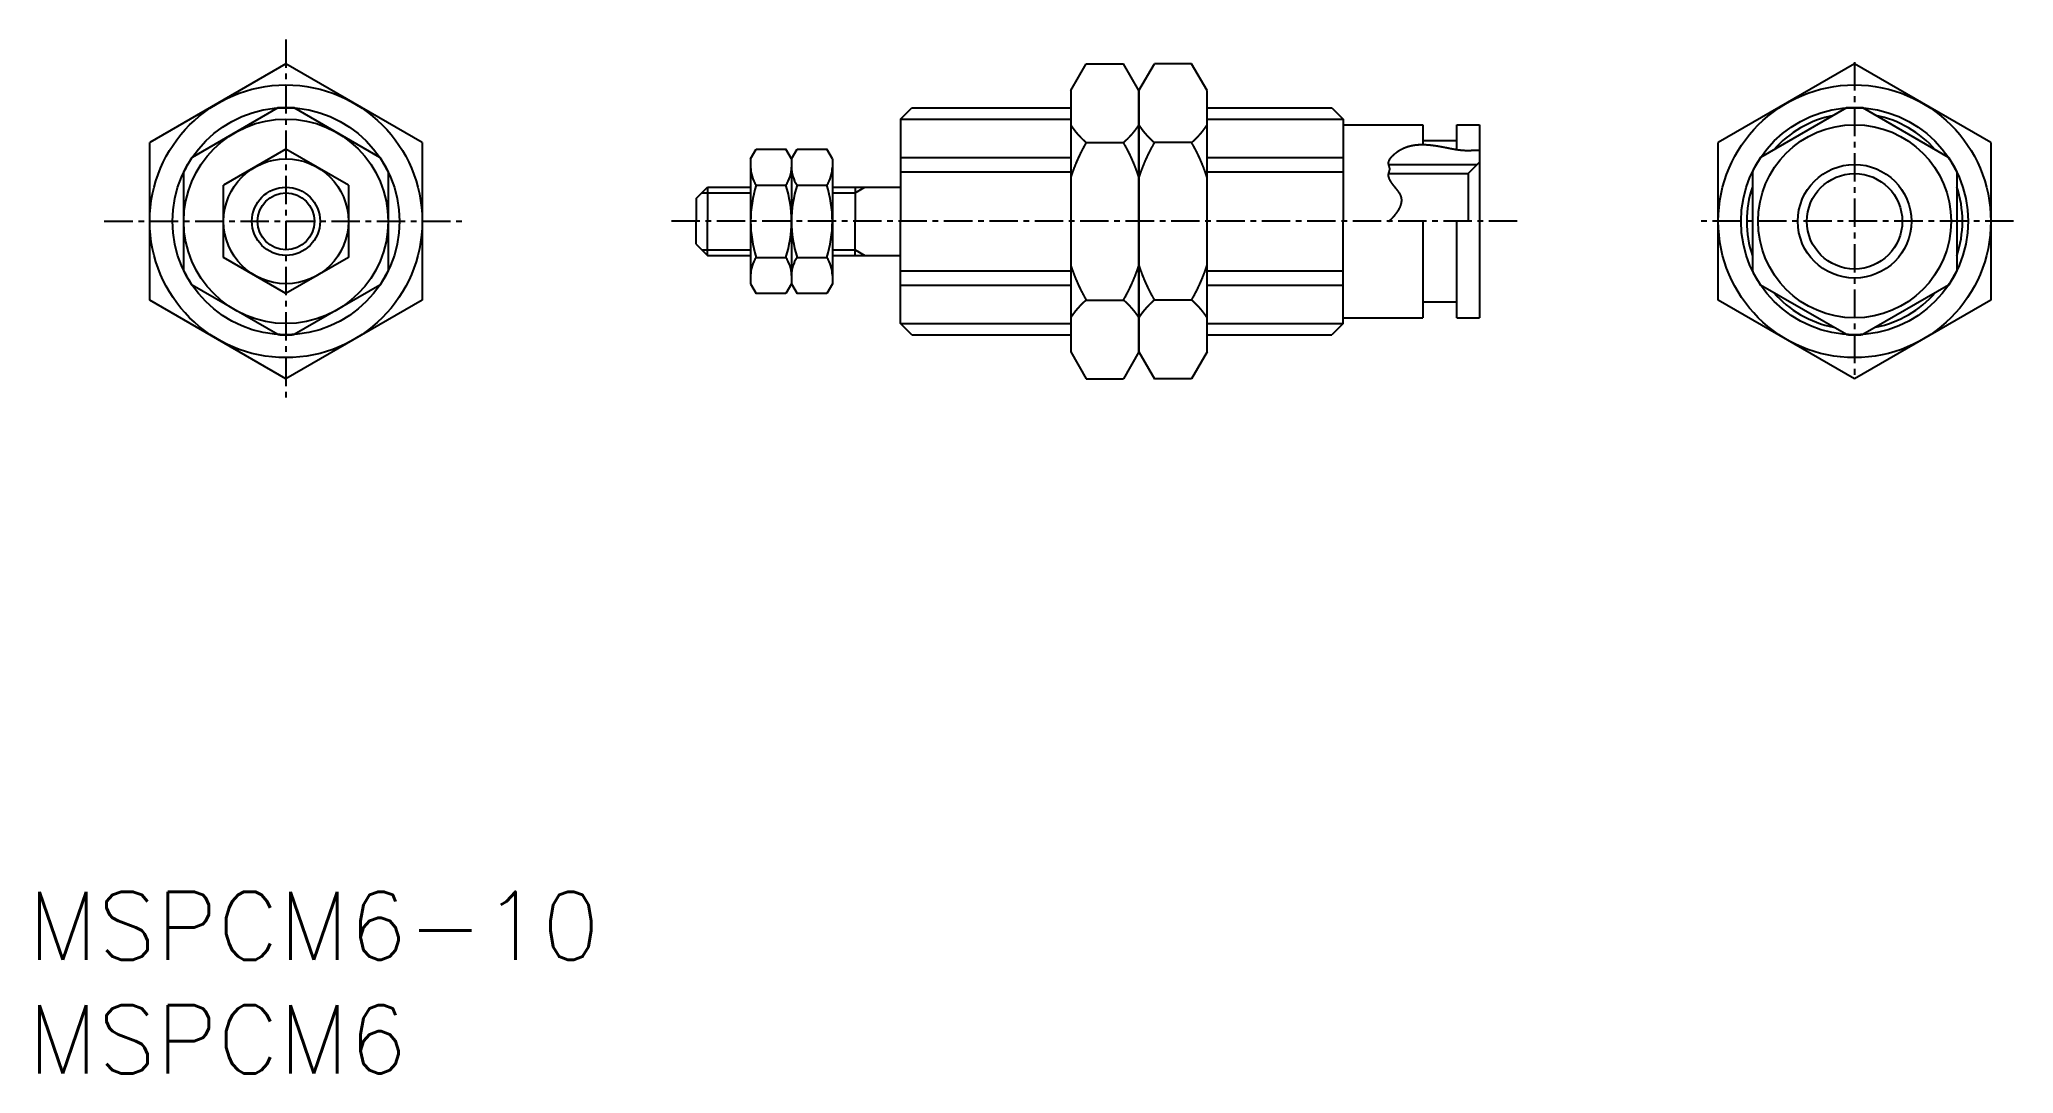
# Model space of a CAD drawing. Extents: x 90.3 to 177.2, y 70.5 to 116.
import ezdxf
from ezdxf.enums import TextEntityAlignment as Align

# ---------------------------------------------------------------- set-up
doc = ezdxf.new("R2010")
doc.units = 0
doc.linetypes.add('CENTER', pattern=[2, 1.25, -0.25, 0.25, -0.25])
doc.layers.get('0').update_dxf_attribs({"linetype": 'CONTINUOUS'})
doc.layers.add('CENTER', color=1, linetype='CENTER')
doc.styles.get("Standard").update_dxf_attribs({"font": 'txt.shx', "bigfont": 'extfont.shx'})

msp = doc.modelspace()

# ---------------------------------------------------------------- texts
at = {"color": 7, "linetype": 'CONTINUOUS'}
for s, p in [('MSPCM6-10', (89.75, 76.978)), ('MSPCM6', (89.75, 71.978))]:
    msp.add_text(s, height=3, dxfattribs=at).set_placement(p, align=Align.MIDDLE_LEFT)

# ---------------------------------------------------------------- linework, layer by layer
at = {"color": 7, "linetype": 'CONTINUOUS'}
for p, q in [((101.12, 114.911), (95.12, 111.446)), ((107.12, 111.446), (101.12, 114.911)), ((135.682, 113.732), (136.362, 114.911)), ((136.362, 114.911), (138.002, 114.911)), ((138.682, 113.732), (138.002, 114.911)), ((138.682, 113.732), (139.362, 114.911)), ((141.002, 114.911), (139.362, 114.911)), ((141.682, 113.732), (141.002, 114.911)), ((170.199, 114.911), (164.199, 111.446)), ((176.199, 111.446), (170.199, 114.911)), ((135.682, 113.732), (135.682, 102.232)), ((138.682, 102.232), (138.682, 113.732)), ((138.682, 113.732), (138.682, 102.232)), ((141.682, 102.232), (141.682, 113.732)), ((100.757, 112.969), (96.982, 110.79)), ((105.257, 110.79), (101.482, 112.969)), ((128.182, 112.482), (128.682, 112.982)), ((128.182, 112.482), (128.182, 107.982)), ((128.682, 112.982), (135.682, 112.982)), ((141.682, 112.982), (147.182, 112.982)), ((147.182, 112.982), (147.682, 112.482)), ((147.682, 112.482), (147.682, 107.982)), ((147.682, 112.232), (151.182, 112.232)), ((151.182, 112.232), (151.182, 111.36)), ((152.682, 111.141), (152.682, 112.232)), ((152.682, 112.232), (153.682, 112.232)), ((153.682, 112.232), (153.682, 108.525)), ((169.837, 112.969), (166.062, 110.79)), ((174.337, 110.79), (170.562, 112.969)), ((95.12, 104.518), (95.12, 111.446)), ((107.12, 111.446), (107.12, 104.518)), ((136.362, 111.446), (138.002, 111.446)), ((141.002, 111.446), (139.362, 111.446)), ((151.182, 111.532), (152.682, 111.532)), ((164.199, 104.518), (164.199, 111.446)), ((176.199, 111.446), (176.199, 104.518)), ((101.12, 111.158), (98.37, 109.57)), ((103.87, 109.57), (101.12, 111.158)), ((121.582, 110.732), (121.828, 111.158)), ((121.582, 110.732), (121.582, 105.232)), ((121.828, 111.158), (123.136, 111.158)), ((123.382, 110.732), (123.136, 111.158)), ((123.382, 110.732), (123.628, 111.158)), ((123.382, 110.732), (123.382, 105.232)), ((123.382, 110.732), (123.382, 105.232)), ((123.628, 111.158), (124.936, 111.158)), ((125.182, 110.732), (124.936, 111.158)), ((125.182, 110.732), (125.182, 105.232)), ((128.182, 110.79), (135.682, 110.79)), ((141.682, 110.79), (147.682, 110.79)), ((153.182, 110.082), (153.682, 110.582)), ((96.62, 105.803), (96.62, 110.162)), ((98.37, 106.395), (98.37, 109.57)), ((103.87, 109.57), (103.87, 106.395)), ((105.62, 110.162), (105.62, 105.803)), ((121.828, 109.57), (123.136, 109.57)), ((123.628, 109.57), (124.936, 109.57)), ((128.182, 110.162), (135.682, 110.162)), ((141.682, 110.162), (147.682, 110.162)), ((149.682, 110.082), (153.182, 110.082)), ((153.182, 110.082), (153.182, 107.982)), ((165.699, 110.162), (165.699, 105.803)), ((174.699, 110.162), (174.699, 105.803)), ((119.182, 108.982), (119.682, 109.482)), ((119.182, 108.982), (119.182, 107.982)), ((119.682, 109.482), (119.682, 107.982)), ((119.682, 109.482), (121.582, 109.482)), ((125.182, 109.482), (128.182, 109.482)), ((126.182, 109.482), (126.182, 107.982)), ((119.182, 106.982), (119.182, 107.982)), ((119.682, 106.482), (119.682, 107.982)), ((126.182, 106.482), (126.182, 107.982)), ((128.182, 103.482), (128.182, 107.982)), ((147.682, 103.482), (147.682, 107.982)), ((151.182, 107.982), (151.182, 103.732)), ((152.682, 103.732), (152.682, 107.982)), ((153.682, 108.525), (153.682, 103.732)), ((119.182, 106.982), (119.682, 106.482)), ((101.12, 104.807), (98.37, 106.395)), ((103.87, 106.395), (101.12, 104.807)), ((119.682, 106.482), (121.582, 106.482)), ((121.828, 106.395), (123.136, 106.395)), ((123.628, 106.395), (124.936, 106.395)), ((125.182, 106.482), (128.182, 106.482)), ((121.582, 105.232), (121.828, 104.807)), ((123.382, 105.232), (123.136, 104.807)), ((123.382, 105.232), (123.628, 104.807)), ((125.182, 105.232), (124.936, 104.807)), ((128.182, 105.803), (135.682, 105.803)), ((141.682, 105.803), (147.682, 105.803)), ((101.12, 101.054), (95.12, 104.518)), ((100.757, 102.996), (96.982, 105.175)), ((107.12, 104.518), (101.12, 101.054)), ((105.257, 105.175), (101.482, 102.996)), ((123.136, 104.807), (121.828, 104.807)), ((124.936, 104.807), (123.628, 104.807)), ((128.182, 105.175), (135.682, 105.175)), ((136.362, 104.518), (138.002, 104.518)), ((141.002, 104.518), (139.362, 104.518)), ((141.682, 105.175), (147.682, 105.175)), ((151.182, 104.432), (152.682, 104.432)), ((170.199, 101.054), (164.199, 104.518)), ((169.837, 102.996), (166.062, 105.175)), ((176.199, 104.518), (170.199, 101.054)), ((174.337, 105.175), (170.562, 102.996)), ((128.682, 102.982), (128.182, 103.482)), ((147.682, 103.482), (147.182, 102.982)), ((147.682, 103.732), (151.182, 103.732)), ((152.682, 103.732), (153.682, 103.732)), ((128.682, 102.982), (135.682, 102.982)), ((141.682, 102.982), (147.182, 102.982)), ((135.682, 102.232), (136.362, 101.054)), ((138.682, 102.232), (138.002, 101.054)), ((138.682, 102.232), (139.362, 101.054)), ((141.682, 102.232), (141.002, 101.054)), ((136.362, 101.054), (138.002, 101.054)), ((141.002, 101.054), (139.362, 101.054))]:
    msp.add_line(p, q, dxfattribs=at)
at = {"color": 3, "linetype": 'CONTINUOUS'}
for p, q in [((128.182, 112.482), (135.682, 112.482)), ((141.682, 112.482), (147.682, 112.482)), ((149.682, 110.482), (153.582, 110.482)), ((119.432, 109.232), (121.582, 109.232)), ((125.182, 109.232), (126.182, 109.232)), ((126.182, 109.232), (126.615, 109.482)), ((119.432, 106.732), (121.582, 106.732)), ((125.182, 106.732), (126.182, 106.732)), ((126.182, 106.732), (126.615, 106.482)), ((128.182, 103.482), (135.682, 103.482)), ((141.682, 103.482), (147.682, 103.482))]:
    msp.add_line(p, q, dxfattribs=at)
at = {"color": 7}
for points in [[(135.682, 112.219, 0), (135.684, 112.216, 0), (135.686, 112.213, 0), (135.688, 112.21, 0), (135.69, 112.207, 0), (135.692, 112.204, 0), (135.694, 112.201, 0), (135.696, 112.198, 0), (135.698, 112.195, 0), (135.7, 112.192, 0), (135.702, 112.189, 0), (135.703, 112.186, 0), (135.705, 112.183, 0), (135.707, 112.18, 0), (135.709, 112.177, 0), (135.711, 112.174, 0), (135.713, 112.171, 0), (135.715, 112.168, 0), (135.717, 112.165, 0), (135.719, 112.162, 0), (135.721, 112.159, 0), (135.723, 112.156, 0), (135.725, 112.153, 0), (135.727, 112.15, 0), (135.73, 112.147, 0), (135.732, 112.144, 0), (135.734, 112.141, 0), (135.736, 112.138, 0), (135.738, 112.135, 0), (135.74, 112.132, 0), (135.742, 112.129, 0), (135.744, 112.126, 0), (135.746, 112.123, 0), (135.748, 112.121, 0), (135.75, 112.118, 0), (135.752, 112.115, 0), (135.754, 112.112, 0), (135.756, 112.109, 0), (135.758, 112.106, 0), (135.76, 112.103, 0), (135.762, 112.1, 0), (135.764, 112.097, 0), (135.767, 112.094, 0), (135.769, 112.091, 0), (135.771, 112.088, 0), (135.773, 112.085, 0), (135.775, 112.082, 0), (135.777, 112.079, 0), (135.779, 112.076, 0), (135.781, 112.074, 0), (135.783, 112.071, 0), (135.785, 112.068, 0), (135.788, 112.065, 0), (135.79, 112.062, 0), (135.792, 112.059, 0), (135.794, 112.056, 0), (135.796, 112.053, 0), (135.798, 112.05, 0), (135.8, 112.047, 0), (135.803, 112.045, 0), (135.805, 112.042, 0), (135.807, 112.039, 0), (135.809, 112.036, 0), (135.811, 112.033, 0), (135.813, 112.03, 0), (135.815, 112.027, 0), (135.818, 112.024, 0), (135.82, 112.021, 0), (135.822, 112.019, 0), (135.824, 112.016, 0), (135.826, 112.013, 0), (135.828, 112.01, 0), (135.831, 112.007, 0), (135.833, 112.004, 0), (135.835, 112.001, 0), (135.837, 111.999, 0), (135.839, 111.996, 0), (135.842, 111.993, 0), (135.844, 111.99, 0), (135.846, 111.987, 0), (135.848, 111.984, 0), (135.85, 111.982, 0), (135.853, 111.979, 0), (135.855, 111.976, 0), (135.857, 111.973, 0), (135.859, 111.97, 0), (135.862, 111.967, 0), (135.864, 111.965, 0), (135.866, 111.962, 0), (135.868, 111.959, 0), (135.871, 111.956, 0), (135.873, 111.953, 0), (135.875, 111.95, 0), (135.877, 111.948, 0), (135.88, 111.945, 0), (135.882, 111.942, 0), (135.884, 111.939, 0), (135.886, 111.936, 0), (135.889, 111.934, 0), (135.891, 111.931, 0), (135.893, 111.928, 0), (135.895, 111.925, 0), (135.898, 111.922, 0), (135.9, 111.92, 0), (135.902, 111.917, 0), (135.904, 111.914, 0), (135.907, 111.911, 0), (135.909, 111.909, 0), (135.911, 111.906, 0), (135.914, 111.903, 0), (135.916, 111.9, 0), (135.918, 111.897, 0), (135.921, 111.895, 0), (135.923, 111.892, 0), (135.925, 111.889, 0), (135.927, 111.886, 0), (135.93, 111.884, 0), (135.932, 111.881, 0), (135.934, 111.878, 0), (135.937, 111.875, 0), (135.939, 111.873, 0), (135.941, 111.87, 0), (135.944, 111.867, 0), (135.946, 111.864, 0), (135.948, 111.862, 0), (135.951, 111.859, 0), (135.953, 111.856, 0), (135.955, 111.853, 0), (135.958, 111.851, 0), (135.96, 111.848, 0), (135.963, 111.845, 0), (135.965, 111.843, 0), (135.967, 111.84, 0), (135.97, 111.837, 0), (135.972, 111.834, 0), (135.974, 111.832, 0), (135.977, 111.829, 0), (135.979, 111.826, 0), (135.981, 111.824, 0), (135.984, 111.821, 0), (135.986, 111.818, 0), (135.989, 111.816, 0), (135.991, 111.813, 0), (135.993, 111.81, 0), (135.996, 111.807, 0), (135.998, 111.805, 0), (136.001, 111.802, 0), (136.003, 111.799, 0), (136.005, 111.797, 0), (136.008, 111.794, 0), (136.01, 111.791, 0), (136.013, 111.789, 0), (136.015, 111.786, 0), (136.017, 111.783, 0), (136.02, 111.781, 0), (136.022, 111.778, 0), (136.025, 111.775, 0), (136.027, 111.773, 0), (136.029, 111.77, 0), (136.032, 111.767, 0), (136.034, 111.765, 0), (136.037, 111.762, 0), (136.039, 111.759, 0), (136.042, 111.757, 0), (136.044, 111.754, 0), (136.047, 111.751, 0), (136.049, 111.749, 0), (136.051, 111.746, 0), (136.054, 111.744, 0), (136.056, 111.741, 0), (136.059, 111.738, 0), (136.061, 111.736, 0), (136.064, 111.733, 0), (136.066, 111.73, 0), (136.069, 111.728, 0), (136.071, 111.725, 0), (136.074, 111.723, 0), (136.076, 111.72, 0), (136.079, 111.717, 0), (136.081, 111.715, 0), (136.083, 111.712, 0), (136.086, 111.709, 0), (136.088, 111.707, 0), (136.091, 111.704, 0), (136.093, 111.702, 0), (136.096, 111.699, 0), (136.098, 111.697, 0), (136.101, 111.694, 0), (136.103, 111.691, 0), (136.106, 111.689, 0), (136.108, 111.686, 0), (136.111, 111.684, 0), (136.113, 111.681, 0), (136.116, 111.678, 0), (136.118, 111.676, 0), (136.121, 111.673, 0), (136.124, 111.671, 0), (136.126, 111.668, 0), (136.129, 111.666, 0), (136.131, 111.663, 0), (136.134, 111.66, 0), (136.136, 111.658, 0), (136.139, 111.655, 0), (136.141, 111.653, 0), (136.144, 111.65, 0), (136.146, 111.648, 0), (136.149, 111.645, 0), (136.151, 111.643, 0), (136.154, 111.64, 0), (136.156, 111.637, 0), (136.159, 111.635, 0), (136.162, 111.632, 0), (136.164, 111.63, 0), (136.167, 111.627, 0), (136.169, 111.625, 0), (136.172, 111.622, 0), (136.174, 111.62, 0), (136.177, 111.617, 0), (136.18, 111.615, 0), (136.182, 111.612, 0), (136.185, 111.61, 0), (136.187, 111.607, 0), (136.19, 111.605, 0), (136.192, 111.602, 0), (136.195, 111.6, 0), (136.198, 111.597, 0), (136.2, 111.595, 0), (136.203, 111.592, 0), (136.205, 111.59, 0), (136.208, 111.587, 0), (136.211, 111.585, 0), (136.213, 111.582, 0), (136.216, 111.58, 0), (136.218, 111.577, 0), (136.221, 111.575, 0), (136.224, 111.572, 0), (136.226, 111.57, 0), (136.229, 111.567, 0), (136.231, 111.565, 0), (136.234, 111.562, 0), (136.237, 111.56, 0), (136.239, 111.557, 0), (136.242, 111.555, 0), (136.245, 111.552, 0), (136.247, 111.55, 0), (136.25, 111.548, 0), (136.252, 111.545, 0), (136.255, 111.543, 0), (136.258, 111.54, 0), (136.26, 111.538, 0), (136.263, 111.535, 0), (136.266, 111.533, 0), (136.268, 111.53, 0), (136.271, 111.528, 0), (136.274, 111.526, 0), (136.276, 111.523, 0), (136.279, 111.521, 0), (136.282, 111.518, 0), (136.284, 111.516, 0), (136.287, 111.513, 0), (136.289, 111.511, 0), (136.292, 111.509, 0), (136.295, 111.506, 0), (136.297, 111.504, 0), (136.3, 111.501, 0), (136.303, 111.499, 0), (136.306, 111.496, 0), (136.308, 111.494, 0), (136.311, 111.492, 0), (136.314, 111.489, 0), (136.316, 111.487, 0), (136.319, 111.484, 0), (136.322, 111.482, 0), (136.324, 111.48, 0), (136.327, 111.477, 0), (136.33, 111.475, 0), (136.332, 111.473, 0), (136.335, 111.47, 0), (136.338, 111.468, 0), (136.34, 111.465, 0), (136.343, 111.463, 0), (136.346, 111.461, 0), (136.349, 111.458, 0), (136.351, 111.456, 0), (136.354, 111.454, 0), (136.357, 111.451, 0), (136.359, 111.449, 0), (136.362, 111.446, 0)], [(138.002, 111.446, 0), (138.004, 111.449, 0), (138.007, 111.451, 0), (138.01, 111.454, 0), (138.013, 111.456, 0), (138.015, 111.458, 0), (138.018, 111.461, 0), (138.021, 111.463, 0), (138.023, 111.465, 0), (138.026, 111.468, 0), (138.029, 111.47, 0), (138.032, 111.473, 0), (138.034, 111.475, 0), (138.037, 111.477, 0), (138.04, 111.48, 0), (138.042, 111.482, 0), (138.045, 111.484, 0), (138.048, 111.487, 0), (138.05, 111.489, 0), (138.053, 111.492, 0), (138.056, 111.494, 0), (138.058, 111.496, 0), (138.061, 111.499, 0), (138.064, 111.501, 0), (138.066, 111.504, 0), (138.069, 111.506, 0), (138.072, 111.509, 0), (138.074, 111.511, 0), (138.077, 111.513, 0), (138.08, 111.516, 0), (138.082, 111.518, 0), (138.085, 111.521, 0), (138.088, 111.523, 0), (138.09, 111.526, 0), (138.093, 111.528, 0), (138.096, 111.53, 0), (138.098, 111.533, 0), (138.101, 111.535, 0), (138.104, 111.538, 0), (138.106, 111.54, 0), (138.109, 111.543, 0), (138.111, 111.545, 0), (138.114, 111.548, 0), (138.117, 111.55, 0), (138.119, 111.552, 0), (138.122, 111.555, 0), (138.125, 111.557, 0), (138.127, 111.56, 0), (138.13, 111.562, 0), (138.132, 111.565, 0), (138.135, 111.567, 0), (138.138, 111.57, 0), (138.14, 111.572, 0), (138.143, 111.575, 0), (138.146, 111.577, 0), (138.148, 111.58, 0), (138.151, 111.582, 0), (138.153, 111.585, 0), (138.156, 111.587, 0), (138.159, 111.59, 0), (138.161, 111.592, 0), (138.164, 111.595, 0), (138.166, 111.597, 0), (138.169, 111.6, 0), (138.171, 111.602, 0), (138.174, 111.605, 0), (138.177, 111.607, 0), (138.179, 111.61, 0), (138.182, 111.612, 0), (138.184, 111.615, 0), (138.187, 111.617, 0), (138.19, 111.62, 0), (138.192, 111.622, 0), (138.195, 111.625, 0), (138.197, 111.627, 0), (138.2, 111.63, 0), (138.202, 111.632, 0), (138.205, 111.635, 0), (138.207, 111.637, 0), (138.21, 111.64, 0), (138.213, 111.643, 0), (138.215, 111.645, 0), (138.218, 111.648, 0), (138.22, 111.65, 0), (138.223, 111.653, 0), (138.225, 111.655, 0), (138.228, 111.658, 0), (138.23, 111.66, 0), (138.233, 111.663, 0), (138.235, 111.666, 0), (138.238, 111.668, 0), (138.24, 111.671, 0), (138.243, 111.673, 0), (138.245, 111.676, 0), (138.248, 111.678, 0), (138.25, 111.681, 0), (138.253, 111.684, 0), (138.255, 111.686, 0), (138.258, 111.689, 0), (138.26, 111.691, 0), (138.263, 111.694, 0), (138.265, 111.697, 0), (138.268, 111.699, 0), (138.27, 111.702, 0), (138.273, 111.704, 0), (138.275, 111.707, 0), (138.278, 111.71, 0), (138.28, 111.712, 0), (138.283, 111.715, 0), (138.285, 111.717, 0), (138.288, 111.72, 0), (138.29, 111.723, 0), (138.293, 111.725, 0), (138.295, 111.728, 0), (138.298, 111.73, 0), (138.3, 111.733, 0), (138.303, 111.736, 0), (138.305, 111.738, 0), (138.308, 111.741, 0), (138.31, 111.744, 0), (138.312, 111.746, 0), (138.315, 111.749, 0), (138.317, 111.751, 0), (138.32, 111.754, 0), (138.322, 111.757, 0), (138.325, 111.759, 0), (138.327, 111.762, 0), (138.33, 111.765, 0), (138.332, 111.767, 0), (138.334, 111.77, 0), (138.337, 111.773, 0), (138.339, 111.775, 0), (138.342, 111.778, 0), (138.344, 111.781, 0), (138.347, 111.783, 0), (138.349, 111.786, 0), (138.351, 111.789, 0), (138.354, 111.791, 0), (138.356, 111.794, 0), (138.359, 111.797, 0), (138.361, 111.799, 0), (138.363, 111.802, 0), (138.366, 111.805, 0), (138.368, 111.807, 0), (138.371, 111.81, 0), (138.373, 111.813, 0), (138.375, 111.816, 0), (138.378, 111.818, 0), (138.38, 111.821, 0), (138.382, 111.824, 0), (138.385, 111.826, 0), (138.387, 111.829, 0), (138.39, 111.832, 0), (138.392, 111.834, 0), (138.394, 111.837, 0), (138.397, 111.84, 0), (138.399, 111.843, 0), (138.401, 111.845, 0), (138.404, 111.848, 0), (138.406, 111.851, 0), (138.408, 111.854, 0), (138.411, 111.856, 0), (138.413, 111.859, 0), (138.415, 111.862, 0), (138.418, 111.864, 0), (138.42, 111.867, 0), (138.423, 111.87, 0), (138.425, 111.873, 0), (138.427, 111.875, 0), (138.429, 111.878, 0), (138.432, 111.881, 0), (138.434, 111.884, 0), (138.436, 111.886, 0), (138.439, 111.889, 0), (138.441, 111.892, 0), (138.443, 111.895, 0), (138.446, 111.897, 0), (138.448, 111.9, 0), (138.45, 111.903, 0), (138.453, 111.906, 0), (138.455, 111.909, 0), (138.457, 111.911, 0), (138.459, 111.914, 0), (138.462, 111.917, 0), (138.464, 111.92, 0), (138.466, 111.922, 0), (138.469, 111.925, 0), (138.471, 111.928, 0), (138.473, 111.931, 0), (138.475, 111.934, 0), (138.478, 111.936, 0), (138.48, 111.939, 0), (138.482, 111.942, 0), (138.484, 111.945, 0), (138.487, 111.948, 0), (138.489, 111.95, 0), (138.491, 111.953, 0), (138.493, 111.956, 0), (138.496, 111.959, 0), (138.498, 111.962, 0), (138.5, 111.965, 0), (138.502, 111.967, 0), (138.505, 111.97, 0), (138.507, 111.973, 0), (138.509, 111.976, 0), (138.511, 111.979, 0), (138.513, 111.982, 0), (138.516, 111.984, 0), (138.518, 111.987, 0), (138.52, 111.99, 0), (138.522, 111.993, 0), (138.524, 111.996, 0), (138.527, 111.999, 0), (138.529, 112.001, 0), (138.531, 112.004, 0), (138.533, 112.007, 0), (138.535, 112.01, 0), (138.538, 112.013, 0), (138.54, 112.016, 0), (138.542, 112.019, 0), (138.544, 112.022, 0), (138.546, 112.024, 0), (138.548, 112.027, 0), (138.551, 112.03, 0), (138.553, 112.033, 0), (138.555, 112.036, 0), (138.557, 112.039, 0), (138.559, 112.042, 0), (138.561, 112.045, 0), (138.564, 112.047, 0), (138.566, 112.05, 0), (138.568, 112.053, 0), (138.57, 112.056, 0), (138.572, 112.059, 0), (138.574, 112.062, 0), (138.576, 112.065, 0), (138.578, 112.068, 0), (138.581, 112.071, 0), (138.583, 112.074, 0), (138.585, 112.077, 0), (138.587, 112.079, 0), (138.589, 112.082, 0), (138.591, 112.085, 0), (138.593, 112.088, 0), (138.595, 112.091, 0), (138.597, 112.094, 0), (138.599, 112.097, 0), (138.602, 112.1, 0), (138.604, 112.103, 0), (138.606, 112.106, 0), (138.608, 112.109, 0), (138.61, 112.112, 0), (138.612, 112.115, 0), (138.614, 112.118, 0), (138.616, 112.121, 0), (138.618, 112.124, 0), (138.62, 112.126, 0), (138.622, 112.129, 0), (138.624, 112.132, 0), (138.626, 112.135, 0), (138.628, 112.138, 0), (138.63, 112.141, 0), (138.632, 112.144, 0), (138.634, 112.147, 0), (138.636, 112.15, 0), (138.638, 112.153, 0), (138.64, 112.156, 0), (138.642, 112.159, 0), (138.645, 112.162, 0), (138.647, 112.165, 0), (138.649, 112.168, 0), (138.651, 112.171, 0), (138.652, 112.174, 0), (138.654, 112.177, 0), (138.656, 112.18, 0), (138.658, 112.183, 0), (138.66, 112.186, 0), (138.662, 112.189, 0), (138.664, 112.192, 0), (138.666, 112.195, 0), (138.668, 112.198, 0), (138.67, 112.201, 0), (138.672, 112.204, 0), (138.674, 112.207, 0), (138.676, 112.21, 0), (138.678, 112.213, 0), (138.68, 112.216, 0), (138.682, 112.219, 0)], [(138.682, 112.219, 0), (138.684, 112.216, 0), (138.686, 112.213, 0), (138.688, 112.21, 0), (138.69, 112.207, 0), (138.692, 112.204, 0), (138.694, 112.201, 0), (138.696, 112.198, 0), (138.698, 112.195, 0), (138.7, 112.192, 0), (138.702, 112.189, 0), (138.703, 112.186, 0), (138.705, 112.183, 0), (138.707, 112.18, 0), (138.709, 112.177, 0), (138.711, 112.174, 0), (138.713, 112.171, 0), (138.715, 112.168, 0), (138.717, 112.165, 0), (138.719, 112.162, 0), (138.721, 112.159, 0), (138.723, 112.156, 0), (138.725, 112.153, 0), (138.727, 112.15, 0), (138.73, 112.147, 0), (138.732, 112.144, 0), (138.734, 112.141, 0), (138.736, 112.138, 0), (138.738, 112.135, 0), (138.74, 112.132, 0), (138.742, 112.129, 0), (138.744, 112.126, 0), (138.746, 112.123, 0), (138.748, 112.121, 0), (138.75, 112.118, 0), (138.752, 112.115, 0), (138.754, 112.112, 0), (138.756, 112.109, 0), (138.758, 112.106, 0), (138.76, 112.103, 0), (138.762, 112.1, 0), (138.764, 112.097, 0), (138.767, 112.094, 0), (138.769, 112.091, 0), (138.771, 112.088, 0), (138.773, 112.085, 0), (138.775, 112.082, 0), (138.777, 112.079, 0), (138.779, 112.076, 0), (138.781, 112.074, 0), (138.783, 112.071, 0), (138.785, 112.068, 0), (138.788, 112.065, 0), (138.79, 112.062, 0), (138.792, 112.059, 0), (138.794, 112.056, 0), (138.796, 112.053, 0), (138.798, 112.05, 0), (138.8, 112.047, 0), (138.803, 112.045, 0), (138.805, 112.042, 0), (138.807, 112.039, 0), (138.809, 112.036, 0), (138.811, 112.033, 0), (138.813, 112.03, 0), (138.815, 112.027, 0), (138.818, 112.024, 0), (138.82, 112.021, 0), (138.822, 112.019, 0), (138.824, 112.016, 0), (138.826, 112.013, 0), (138.828, 112.01, 0), (138.831, 112.007, 0), (138.833, 112.004, 0), (138.835, 112.001, 0), (138.837, 111.999, 0), (138.839, 111.996, 0), (138.842, 111.993, 0), (138.844, 111.99, 0), (138.846, 111.987, 0), (138.848, 111.984, 0), (138.85, 111.982, 0), (138.853, 111.979, 0), (138.855, 111.976, 0), (138.857, 111.973, 0), (138.859, 111.97, 0), (138.862, 111.967, 0), (138.864, 111.965, 0), (138.866, 111.962, 0), (138.868, 111.959, 0), (138.871, 111.956, 0), (138.873, 111.953, 0), (138.875, 111.95, 0), (138.877, 111.948, 0), (138.88, 111.945, 0), (138.882, 111.942, 0), (138.884, 111.939, 0), (138.886, 111.936, 0), (138.889, 111.934, 0), (138.891, 111.931, 0), (138.893, 111.928, 0), (138.895, 111.925, 0), (138.898, 111.922, 0), (138.9, 111.92, 0), (138.902, 111.917, 0), (138.904, 111.914, 0), (138.907, 111.911, 0), (138.909, 111.909, 0), (138.911, 111.906, 0), (138.914, 111.903, 0), (138.916, 111.9, 0), (138.918, 111.897, 0), (138.921, 111.895, 0), (138.923, 111.892, 0), (138.925, 111.889, 0), (138.927, 111.886, 0), (138.93, 111.884, 0), (138.932, 111.881, 0), (138.934, 111.878, 0), (138.937, 111.875, 0), (138.939, 111.873, 0), (138.941, 111.87, 0), (138.944, 111.867, 0), (138.946, 111.864, 0), (138.948, 111.862, 0), (138.951, 111.859, 0), (138.953, 111.856, 0), (138.955, 111.853, 0), (138.958, 111.851, 0), (138.96, 111.848, 0), (138.963, 111.845, 0), (138.965, 111.843, 0), (138.967, 111.84, 0), (138.97, 111.837, 0), (138.972, 111.834, 0), (138.974, 111.832, 0), (138.977, 111.829, 0), (138.979, 111.826, 0), (138.981, 111.824, 0), (138.984, 111.821, 0), (138.986, 111.818, 0), (138.989, 111.816, 0), (138.991, 111.813, 0), (138.993, 111.81, 0), (138.996, 111.807, 0), (138.998, 111.805, 0), (139.001, 111.802, 0), (139.003, 111.799, 0), (139.005, 111.797, 0), (139.008, 111.794, 0), (139.01, 111.791, 0), (139.013, 111.789, 0), (139.015, 111.786, 0), (139.017, 111.783, 0), (139.02, 111.781, 0), (139.022, 111.778, 0), (139.025, 111.775, 0), (139.027, 111.773, 0), (139.029, 111.77, 0), (139.032, 111.767, 0), (139.034, 111.765, 0), (139.037, 111.762, 0), (139.039, 111.759, 0), (139.042, 111.757, 0), (139.044, 111.754, 0), (139.047, 111.751, 0), (139.049, 111.749, 0), (139.051, 111.746, 0), (139.054, 111.744, 0), (139.056, 111.741, 0), (139.059, 111.738, 0), (139.061, 111.736, 0), (139.064, 111.733, 0), (139.066, 111.73, 0), (139.069, 111.728, 0), (139.071, 111.725, 0), (139.074, 111.723, 0), (139.076, 111.72, 0), (139.079, 111.717, 0), (139.081, 111.715, 0), (139.083, 111.712, 0), (139.086, 111.709, 0), (139.088, 111.707, 0), (139.091, 111.704, 0), (139.093, 111.702, 0), (139.096, 111.699, 0), (139.098, 111.697, 0), (139.101, 111.694, 0), (139.103, 111.691, 0), (139.106, 111.689, 0), (139.108, 111.686, 0), (139.111, 111.684, 0), (139.113, 111.681, 0), (139.116, 111.678, 0), (139.118, 111.676, 0), (139.121, 111.673, 0), (139.124, 111.671, 0), (139.126, 111.668, 0), (139.129, 111.666, 0), (139.131, 111.663, 0), (139.134, 111.66, 0), (139.136, 111.658, 0), (139.139, 111.655, 0), (139.141, 111.653, 0), (139.144, 111.65, 0), (139.146, 111.648, 0), (139.149, 111.645, 0), (139.151, 111.643, 0), (139.154, 111.64, 0), (139.156, 111.637, 0), (139.159, 111.635, 0), (139.162, 111.632, 0), (139.164, 111.63, 0), (139.167, 111.627, 0), (139.169, 111.625, 0), (139.172, 111.622, 0), (139.174, 111.62, 0), (139.177, 111.617, 0), (139.18, 111.615, 0), (139.182, 111.612, 0), (139.185, 111.61, 0), (139.187, 111.607, 0), (139.19, 111.605, 0), (139.192, 111.602, 0), (139.195, 111.6, 0), (139.198, 111.597, 0), (139.2, 111.595, 0), (139.203, 111.592, 0), (139.205, 111.59, 0), (139.208, 111.587, 0), (139.211, 111.585, 0), (139.213, 111.582, 0), (139.216, 111.58, 0), (139.218, 111.577, 0), (139.221, 111.575, 0), (139.224, 111.572, 0), (139.226, 111.57, 0), (139.229, 111.567, 0), (139.231, 111.565, 0), (139.234, 111.562, 0), (139.237, 111.56, 0), (139.239, 111.557, 0), (139.242, 111.555, 0), (139.245, 111.552, 0), (139.247, 111.55, 0), (139.25, 111.548, 0), (139.252, 111.545, 0), (139.255, 111.543, 0), (139.258, 111.54, 0), (139.26, 111.538, 0), (139.263, 111.535, 0), (139.266, 111.533, 0), (139.268, 111.53, 0), (139.271, 111.528, 0), (139.274, 111.526, 0), (139.276, 111.523, 0), (139.279, 111.521, 0), (139.282, 111.518, 0), (139.284, 111.516, 0), (139.287, 111.513, 0), (139.289, 111.511, 0), (139.292, 111.509, 0), (139.295, 111.506, 0), (139.297, 111.504, 0), (139.3, 111.501, 0), (139.303, 111.499, 0), (139.306, 111.496, 0), (139.308, 111.494, 0), (139.311, 111.492, 0), (139.314, 111.489, 0), (139.316, 111.487, 0), (139.319, 111.484, 0), (139.322, 111.482, 0), (139.324, 111.48, 0), (139.327, 111.477, 0), (139.33, 111.475, 0), (139.332, 111.473, 0), (139.335, 111.47, 0), (139.338, 111.468, 0), (139.34, 111.465, 0), (139.343, 111.463, 0), (139.346, 111.461, 0), (139.349, 111.458, 0), (139.351, 111.456, 0), (139.354, 111.454, 0), (139.357, 111.451, 0), (139.359, 111.449, 0), (139.362, 111.446, 0)], [(141.002, 111.446, 0), (141.004, 111.449, 0), (141.007, 111.451, 0), (141.01, 111.454, 0), (141.013, 111.456, 0), (141.015, 111.458, 0), (141.018, 111.461, 0), (141.021, 111.463, 0), (141.023, 111.465, 0), (141.026, 111.468, 0), (141.029, 111.47, 0), (141.032, 111.473, 0), (141.034, 111.475, 0), (141.037, 111.477, 0), (141.04, 111.48, 0), (141.042, 111.482, 0), (141.045, 111.484, 0), (141.048, 111.487, 0), (141.05, 111.489, 0), (141.053, 111.492, 0), (141.056, 111.494, 0), (141.058, 111.496, 0), (141.061, 111.499, 0), (141.064, 111.501, 0), (141.066, 111.504, 0), (141.069, 111.506, 0), (141.072, 111.509, 0), (141.074, 111.511, 0), (141.077, 111.513, 0), (141.08, 111.516, 0), (141.082, 111.518, 0), (141.085, 111.521, 0), (141.088, 111.523, 0), (141.09, 111.526, 0), (141.093, 111.528, 0), (141.096, 111.53, 0), (141.098, 111.533, 0), (141.101, 111.535, 0), (141.104, 111.538, 0), (141.106, 111.54, 0), (141.109, 111.543, 0), (141.111, 111.545, 0), (141.114, 111.548, 0), (141.117, 111.55, 0), (141.119, 111.552, 0), (141.122, 111.555, 0), (141.125, 111.557, 0), (141.127, 111.56, 0), (141.13, 111.562, 0), (141.132, 111.565, 0), (141.135, 111.567, 0), (141.138, 111.57, 0), (141.14, 111.572, 0), (141.143, 111.575, 0), (141.146, 111.577, 0), (141.148, 111.58, 0), (141.151, 111.582, 0), (141.153, 111.585, 0), (141.156, 111.587, 0), (141.159, 111.59, 0), (141.161, 111.592, 0), (141.164, 111.595, 0), (141.166, 111.597, 0), (141.169, 111.6, 0), (141.171, 111.602, 0), (141.174, 111.605, 0), (141.177, 111.607, 0), (141.179, 111.61, 0), (141.182, 111.612, 0), (141.184, 111.615, 0), (141.187, 111.617, 0), (141.19, 111.62, 0), (141.192, 111.622, 0), (141.195, 111.625, 0), (141.197, 111.627, 0), (141.2, 111.63, 0), (141.202, 111.632, 0), (141.205, 111.635, 0), (141.207, 111.637, 0), (141.21, 111.64, 0), (141.213, 111.643, 0), (141.215, 111.645, 0), (141.218, 111.648, 0), (141.22, 111.65, 0), (141.223, 111.653, 0), (141.225, 111.655, 0), (141.228, 111.658, 0), (141.23, 111.66, 0), (141.233, 111.663, 0), (141.235, 111.666, 0), (141.238, 111.668, 0), (141.24, 111.671, 0), (141.243, 111.673, 0), (141.245, 111.676, 0), (141.248, 111.678, 0), (141.25, 111.681, 0), (141.253, 111.684, 0), (141.255, 111.686, 0), (141.258, 111.689, 0), (141.26, 111.691, 0), (141.263, 111.694, 0), (141.265, 111.697, 0), (141.268, 111.699, 0), (141.27, 111.702, 0), (141.273, 111.704, 0), (141.275, 111.707, 0), (141.278, 111.71, 0), (141.28, 111.712, 0), (141.283, 111.715, 0), (141.285, 111.717, 0), (141.288, 111.72, 0), (141.29, 111.723, 0), (141.293, 111.725, 0), (141.295, 111.728, 0), (141.298, 111.73, 0), (141.3, 111.733, 0), (141.303, 111.736, 0), (141.305, 111.738, 0), (141.308, 111.741, 0), (141.31, 111.744, 0), (141.312, 111.746, 0), (141.315, 111.749, 0), (141.317, 111.751, 0), (141.32, 111.754, 0), (141.322, 111.757, 0), (141.325, 111.759, 0), (141.327, 111.762, 0), (141.33, 111.765, 0), (141.332, 111.767, 0), (141.334, 111.77, 0), (141.337, 111.773, 0), (141.339, 111.775, 0), (141.342, 111.778, 0), (141.344, 111.781, 0), (141.347, 111.783, 0), (141.349, 111.786, 0), (141.351, 111.789, 0), (141.354, 111.791, 0), (141.356, 111.794, 0), (141.359, 111.797, 0), (141.361, 111.799, 0), (141.363, 111.802, 0), (141.366, 111.805, 0), (141.368, 111.807, 0), (141.371, 111.81, 0), (141.373, 111.813, 0), (141.375, 111.816, 0), (141.378, 111.818, 0), (141.38, 111.821, 0), (141.382, 111.824, 0), (141.385, 111.826, 0), (141.387, 111.829, 0), (141.39, 111.832, 0), (141.392, 111.834, 0), (141.394, 111.837, 0), (141.397, 111.84, 0), (141.399, 111.843, 0), (141.401, 111.845, 0), (141.404, 111.848, 0), (141.406, 111.851, 0), (141.408, 111.854, 0), (141.411, 111.856, 0), (141.413, 111.859, 0), (141.415, 111.862, 0), (141.418, 111.864, 0), (141.42, 111.867, 0), (141.423, 111.87, 0), (141.425, 111.873, 0), (141.427, 111.875, 0), (141.429, 111.878, 0), (141.432, 111.881, 0), (141.434, 111.884, 0), (141.436, 111.886, 0), (141.439, 111.889, 0), (141.441, 111.892, 0), (141.443, 111.895, 0), (141.446, 111.897, 0), (141.448, 111.9, 0), (141.45, 111.903, 0), (141.453, 111.906, 0), (141.455, 111.909, 0), (141.457, 111.911, 0), (141.459, 111.914, 0), (141.462, 111.917, 0), (141.464, 111.92, 0), (141.466, 111.922, 0), (141.469, 111.925, 0), (141.471, 111.928, 0), (141.473, 111.931, 0), (141.475, 111.934, 0), (141.478, 111.936, 0), (141.48, 111.939, 0), (141.482, 111.942, 0), (141.484, 111.945, 0), (141.487, 111.948, 0), (141.489, 111.95, 0), (141.491, 111.953, 0), (141.493, 111.956, 0), (141.496, 111.959, 0), (141.498, 111.962, 0), (141.5, 111.965, 0), (141.502, 111.967, 0), (141.505, 111.97, 0), (141.507, 111.973, 0), (141.509, 111.976, 0), (141.511, 111.979, 0), (141.513, 111.982, 0), (141.516, 111.984, 0), (141.518, 111.987, 0), (141.52, 111.99, 0), (141.522, 111.993, 0), (141.524, 111.996, 0), (141.527, 111.999, 0), (141.529, 112.001, 0), (141.531, 112.004, 0), (141.533, 112.007, 0), (141.535, 112.01, 0), (141.538, 112.013, 0), (141.54, 112.016, 0), (141.542, 112.019, 0), (141.544, 112.022, 0), (141.546, 112.024, 0), (141.548, 112.027, 0), (141.551, 112.03, 0), (141.553, 112.033, 0), (141.555, 112.036, 0), (141.557, 112.039, 0), (141.559, 112.042, 0), (141.561, 112.045, 0), (141.564, 112.047, 0), (141.566, 112.05, 0), (141.568, 112.053, 0), (141.57, 112.056, 0), (141.572, 112.059, 0), (141.574, 112.062, 0), (141.576, 112.065, 0), (141.578, 112.068, 0), (141.581, 112.071, 0), (141.583, 112.074, 0), (141.585, 112.077, 0), (141.587, 112.079, 0), (141.589, 112.082, 0), (141.591, 112.085, 0), (141.593, 112.088, 0), (141.595, 112.091, 0), (141.597, 112.094, 0), (141.599, 112.097, 0), (141.602, 112.1, 0), (141.604, 112.103, 0), (141.606, 112.106, 0), (141.608, 112.109, 0), (141.61, 112.112, 0), (141.612, 112.115, 0), (141.614, 112.118, 0), (141.616, 112.121, 0), (141.618, 112.124, 0), (141.62, 112.126, 0), (141.622, 112.129, 0), (141.624, 112.132, 0), (141.626, 112.135, 0), (141.628, 112.138, 0), (141.63, 112.141, 0), (141.632, 112.144, 0), (141.634, 112.147, 0), (141.636, 112.15, 0), (141.638, 112.153, 0), (141.64, 112.156, 0), (141.642, 112.159, 0), (141.645, 112.162, 0), (141.647, 112.165, 0), (141.649, 112.168, 0), (141.651, 112.171, 0), (141.652, 112.174, 0), (141.654, 112.177, 0), (141.656, 112.18, 0), (141.658, 112.183, 0), (141.66, 112.186, 0), (141.662, 112.189, 0), (141.664, 112.192, 0), (141.666, 112.195, 0), (141.668, 112.198, 0), (141.67, 112.201, 0), (141.672, 112.204, 0), (141.674, 112.207, 0), (141.676, 112.21, 0), (141.678, 112.213, 0), (141.68, 112.216, 0), (141.682, 112.219, 0)], [(136.362, 111.446, 0), (136.359, 111.441, 0), (136.356, 111.436, 0), (136.353, 111.431, 0), (136.351, 111.426, 0), (136.348, 111.421, 0), (136.345, 111.416, 0), (136.342, 111.411, 0), (136.339, 111.406, 0), (136.336, 111.401, 0), (136.333, 111.396, 0), (136.33, 111.391, 0), (136.327, 111.386, 0), (136.325, 111.381, 0), (136.322, 111.376, 0), (136.319, 111.371, 0), (136.316, 111.365, 0), (136.313, 111.36, 0), (136.31, 111.355, 0), (136.307, 111.35, 0), (136.305, 111.345, 0), (136.302, 111.34, 0), (136.299, 111.335, 0), (136.296, 111.33, 0), (136.293, 111.325, 0), (136.29, 111.32, 0), (136.288, 111.315, 0), (136.285, 111.309, 0), (136.282, 111.304, 0), (136.279, 111.299, 0), (136.276, 111.294, 0), (136.274, 111.289, 0), (136.271, 111.284, 0), (136.268, 111.279, 0), (136.265, 111.274, 0), (136.262, 111.269, 0), (136.26, 111.264, 0), (136.257, 111.258, 0), (136.254, 111.253, 0), (136.251, 111.248, 0), (136.248, 111.243, 0), (136.246, 111.238, 0), (136.243, 111.233, 0), (136.24, 111.228, 0), (136.237, 111.223, 0), (136.235, 111.217, 0), (136.232, 111.212, 0), (136.229, 111.207, 0), (136.226, 111.202, 0), (136.224, 111.197, 0), (136.221, 111.192, 0), (136.218, 111.187, 0), (136.215, 111.181, 0), (136.213, 111.176, 0), (136.21, 111.171, 0), (136.207, 111.166, 0), (136.205, 111.161, 0), (136.202, 111.156, 0), (136.199, 111.15, 0), (136.196, 111.145, 0), (136.194, 111.14, 0), (136.191, 111.135, 0), (136.188, 111.13, 0), (136.186, 111.125, 0), (136.183, 111.119, 0), (136.18, 111.114, 0), (136.178, 111.109, 0), (136.175, 111.104, 0), (136.172, 111.099, 0), (136.17, 111.094, 0), (136.167, 111.088, 0), (136.164, 111.083, 0), (136.162, 111.078, 0), (136.159, 111.073, 0), (136.156, 111.068, 0), (136.154, 111.062, 0), (136.151, 111.057, 0), (136.148, 111.052, 0), (136.146, 111.047, 0), (136.143, 111.042, 0), (136.141, 111.036, 0), (136.138, 111.031, 0), (136.135, 111.026, 0), (136.133, 111.021, 0), (136.13, 111.016, 0), (136.128, 111.01, 0), (136.125, 111.005, 0), (136.122, 111, 0), (136.12, 110.995, 0), (136.117, 110.99, 0), (136.115, 110.984, 0), (136.112, 110.979, 0), (136.109, 110.974, 0), (136.107, 110.969, 0), (136.104, 110.963, 0), (136.102, 110.958, 0), (136.099, 110.953, 0), (136.097, 110.948, 0), (136.094, 110.942, 0), (136.091, 110.937, 0), (136.089, 110.932, 0), (136.086, 110.927, 0), (136.084, 110.922, 0), (136.081, 110.916, 0), (136.079, 110.911, 0), (136.076, 110.906, 0), (136.074, 110.901, 0), (136.071, 110.895, 0), (136.069, 110.89, 0), (136.066, 110.885, 0), (136.064, 110.88, 0), (136.061, 110.874, 0), (136.059, 110.869, 0), (136.056, 110.864, 0), (136.054, 110.858, 0), (136.051, 110.853, 0), (136.049, 110.848, 0), (136.046, 110.843, 0), (136.044, 110.837, 0), (136.041, 110.832, 0), (136.039, 110.827, 0), (136.036, 110.822, 0), (136.034, 110.816, 0), (136.031, 110.811, 0), (136.029, 110.806, 0), (136.026, 110.8, 0), (136.024, 110.795, 0), (136.021, 110.79, 0), (136.019, 110.785, 0), (136.017, 110.779, 0), (136.014, 110.774, 0), (136.012, 110.769, 0), (136.009, 110.763, 0), (136.007, 110.758, 0), (136.004, 110.753, 0), (136.002, 110.748, 0), (136, 110.742, 0), (135.997, 110.737, 0), (135.995, 110.732, 0), (135.992, 110.726, 0), (135.99, 110.721, 0), (135.988, 110.716, 0), (135.985, 110.71, 0), (135.983, 110.705, 0), (135.98, 110.7, 0), (135.978, 110.694, 0), (135.976, 110.689, 0), (135.973, 110.684, 0), (135.971, 110.678, 0), (135.969, 110.673, 0), (135.966, 110.668, 0), (135.964, 110.662, 0), (135.961, 110.657, 0), (135.959, 110.652, 0), (135.957, 110.646, 0), (135.954, 110.641, 0), (135.952, 110.636, 0), (135.95, 110.63, 0), (135.947, 110.625, 0), (135.945, 110.62, 0), (135.943, 110.614, 0), (135.94, 110.609, 0), (135.938, 110.604, 0), (135.936, 110.598, 0), (135.934, 110.593, 0), (135.931, 110.588, 0), (135.929, 110.582, 0), (135.927, 110.577, 0), (135.924, 110.572, 0), (135.922, 110.566, 0), (135.92, 110.561, 0), (135.918, 110.555, 0), (135.915, 110.55, 0), (135.913, 110.545, 0), (135.911, 110.539, 0), (135.908, 110.534, 0), (135.906, 110.529, 0), (135.904, 110.523, 0), (135.902, 110.518, 0), (135.899, 110.513, 0), (135.897, 110.507, 0), (135.895, 110.502, 0), (135.893, 110.496, 0), (135.891, 110.491, 0), (135.888, 110.486, 0), (135.886, 110.48, 0), (135.884, 110.475, 0), (135.882, 110.469, 0), (135.879, 110.464, 0), (135.877, 110.459, 0), (135.875, 110.453, 0), (135.873, 110.448, 0), (135.871, 110.442, 0), (135.868, 110.437, 0), (135.866, 110.432, 0), (135.864, 110.426, 0), (135.862, 110.421, 0), (135.86, 110.415, 0), (135.858, 110.41, 0), (135.855, 110.405, 0), (135.853, 110.399, 0), (135.851, 110.394, 0), (135.849, 110.388, 0), (135.847, 110.383, 0), (135.845, 110.378, 0), (135.843, 110.372, 0), (135.84, 110.367, 0), (135.838, 110.361, 0), (135.836, 110.356, 0), (135.834, 110.35, 0), (135.832, 110.345, 0), (135.83, 110.34, 0), (135.828, 110.334, 0), (135.826, 110.329, 0), (135.823, 110.323, 0), (135.821, 110.318, 0), (135.819, 110.312, 0), (135.817, 110.307, 0), (135.815, 110.301, 0), (135.813, 110.296, 0), (135.811, 110.291, 0), (135.809, 110.285, 0), (135.807, 110.28, 0), (135.805, 110.274, 0), (135.803, 110.269, 0), (135.801, 110.263, 0), (135.799, 110.258, 0), (135.797, 110.252, 0), (135.794, 110.247, 0), (135.792, 110.242, 0), (135.79, 110.236, 0), (135.788, 110.231, 0), (135.786, 110.225, 0), (135.784, 110.22, 0), (135.782, 110.214, 0), (135.78, 110.209, 0), (135.778, 110.203, 0), (135.776, 110.198, 0), (135.774, 110.192, 0), (135.772, 110.187, 0), (135.77, 110.181, 0), (135.768, 110.176, 0), (135.766, 110.17, 0), (135.764, 110.165, 0), (135.762, 110.159, 0), (135.76, 110.154, 0), (135.758, 110.148, 0), (135.756, 110.143, 0), (135.755, 110.138, 0), (135.753, 110.132, 0), (135.751, 110.127, 0), (135.749, 110.121, 0), (135.747, 110.116, 0), (135.745, 110.11, 0), (135.743, 110.105, 0), (135.741, 110.099, 0), (135.739, 110.094, 0), (135.737, 110.088, 0), (135.735, 110.083, 0), (135.733, 110.077, 0), (135.731, 110.072, 0), (135.729, 110.066, 0), (135.728, 110.061, 0), (135.726, 110.055, 0), (135.724, 110.05, 0), (135.722, 110.044, 0), (135.72, 110.038, 0), (135.718, 110.033, 0), (135.716, 110.027, 0), (135.714, 110.022, 0), (135.713, 110.016, 0), (135.711, 110.011, 0), (135.709, 110.005, 0), (135.707, 110, 0), (135.705, 109.994, 0), (135.703, 109.989, 0), (135.701, 109.983, 0), (135.7, 109.978, 0), (135.698, 109.972, 0), (135.696, 109.967, 0), (135.694, 109.961, 0), (135.692, 109.956, 0), (135.691, 109.95, 0), (135.689, 109.944, 0), (135.687, 109.939, 0), (135.685, 109.933, 0), (135.683, 109.928, 0), (135.682, 109.922, 0)], [(138.682, 109.924, 0), (138.68, 109.93, 0), (138.678, 109.935, 0), (138.676, 109.941, 0), (138.675, 109.947, 0), (138.673, 109.952, 0), (138.671, 109.958, 0), (138.669, 109.963, 0), (138.667, 109.969, 0), (138.665, 109.974, 0), (138.664, 109.98, 0), (138.662, 109.985, 0), (138.66, 109.991, 0), (138.658, 109.996, 0), (138.656, 110.002, 0), (138.654, 110.007, 0), (138.653, 110.013, 0), (138.651, 110.018, 0), (138.649, 110.024, 0), (138.647, 110.029, 0), (138.645, 110.035, 0), (138.643, 110.04, 0), (138.641, 110.046, 0), (138.639, 110.051, 0), (138.638, 110.057, 0), (138.636, 110.062, 0), (138.634, 110.068, 0), (138.632, 110.073, 0), (138.63, 110.079, 0), (138.628, 110.084, 0), (138.626, 110.09, 0), (138.624, 110.095, 0), (138.622, 110.101, 0), (138.62, 110.106, 0), (138.618, 110.112, 0), (138.617, 110.117, 0), (138.615, 110.123, 0), (138.613, 110.128, 0), (138.611, 110.134, 0), (138.609, 110.139, 0), (138.607, 110.145, 0), (138.605, 110.15, 0), (138.603, 110.156, 0), (138.601, 110.161, 0), (138.599, 110.167, 0), (138.597, 110.172, 0), (138.595, 110.178, 0), (138.593, 110.183, 0), (138.591, 110.189, 0), (138.589, 110.194, 0), (138.587, 110.2, 0), (138.585, 110.205, 0), (138.583, 110.21, 0), (138.581, 110.216, 0), (138.579, 110.221, 0), (138.577, 110.227, 0), (138.575, 110.232, 0), (138.573, 110.238, 0), (138.571, 110.243, 0), (138.569, 110.249, 0), (138.567, 110.254, 0), (138.565, 110.26, 0), (138.563, 110.265, 0), (138.561, 110.27, 0), (138.559, 110.276, 0), (138.556, 110.281, 0), (138.554, 110.287, 0), (138.552, 110.292, 0), (138.55, 110.298, 0), (138.548, 110.303, 0), (138.546, 110.308, 0), (138.544, 110.314, 0), (138.542, 110.319, 0), (138.54, 110.325, 0), (138.538, 110.33, 0), (138.536, 110.336, 0), (138.534, 110.341, 0), (138.531, 110.346, 0), (138.529, 110.352, 0), (138.527, 110.357, 0), (138.525, 110.363, 0), (138.523, 110.368, 0), (138.521, 110.374, 0), (138.519, 110.379, 0), (138.516, 110.384, 0), (138.514, 110.39, 0), (138.512, 110.395, 0), (138.51, 110.401, 0), (138.508, 110.406, 0), (138.506, 110.411, 0), (138.504, 110.417, 0), (138.501, 110.422, 0), (138.499, 110.428, 0), (138.497, 110.433, 0), (138.495, 110.438, 0), (138.493, 110.444, 0), (138.49, 110.449, 0), (138.488, 110.455, 0), (138.486, 110.46, 0), (138.484, 110.465, 0), (138.482, 110.471, 0), (138.479, 110.476, 0), (138.477, 110.482, 0), (138.475, 110.487, 0), (138.473, 110.492, 0), (138.471, 110.498, 0), (138.468, 110.503, 0), (138.466, 110.508, 0), (138.464, 110.514, 0), (138.462, 110.519, 0), (138.459, 110.525, 0), (138.457, 110.53, 0), (138.455, 110.535, 0), (138.453, 110.541, 0), (138.45, 110.546, 0), (138.448, 110.551, 0), (138.446, 110.557, 0), (138.444, 110.562, 0), (138.441, 110.567, 0), (138.439, 110.573, 0), (138.437, 110.578, 0), (138.434, 110.583, 0), (138.432, 110.589, 0), (138.43, 110.594, 0), (138.428, 110.599, 0), (138.425, 110.605, 0), (138.423, 110.61, 0), (138.421, 110.616, 0), (138.418, 110.621, 0), (138.416, 110.626, 0), (138.414, 110.632, 0), (138.411, 110.637, 0), (138.409, 110.642, 0), (138.407, 110.648, 0), (138.404, 110.653, 0), (138.402, 110.658, 0), (138.4, 110.663, 0), (138.397, 110.669, 0), (138.395, 110.674, 0), (138.393, 110.679, 0), (138.39, 110.685, 0), (138.388, 110.69, 0), (138.385, 110.695, 0), (138.383, 110.701, 0), (138.381, 110.706, 0), (138.378, 110.711, 0), (138.376, 110.717, 0), (138.374, 110.722, 0), (138.371, 110.727, 0), (138.369, 110.733, 0), (138.366, 110.738, 0), (138.364, 110.743, 0), (138.361, 110.748, 0), (138.359, 110.754, 0), (138.357, 110.759, 0), (138.354, 110.764, 0), (138.352, 110.77, 0), (138.349, 110.775, 0), (138.347, 110.78, 0), (138.345, 110.785, 0), (138.342, 110.791, 0), (138.34, 110.796, 0), (138.337, 110.801, 0), (138.335, 110.807, 0), (138.332, 110.812, 0), (138.33, 110.817, 0), (138.327, 110.822, 0), (138.325, 110.828, 0), (138.322, 110.833, 0), (138.32, 110.838, 0), (138.317, 110.843, 0), (138.315, 110.849, 0), (138.312, 110.854, 0), (138.31, 110.859, 0), (138.307, 110.865, 0), (138.305, 110.87, 0), (138.302, 110.875, 0), (138.3, 110.88, 0), (138.297, 110.886, 0), (138.295, 110.891, 0), (138.292, 110.896, 0), (138.29, 110.901, 0), (138.287, 110.907, 0), (138.285, 110.912, 0), (138.282, 110.917, 0), (138.28, 110.922, 0), (138.277, 110.927, 0), (138.275, 110.933, 0), (138.272, 110.938, 0), (138.27, 110.943, 0), (138.267, 110.948, 0), (138.264, 110.954, 0), (138.262, 110.959, 0), (138.259, 110.964, 0), (138.257, 110.969, 0), (138.254, 110.974, 0), (138.252, 110.98, 0), (138.249, 110.985, 0), (138.246, 110.99, 0), (138.244, 110.995, 0), (138.241, 111.001, 0), (138.239, 111.006, 0), (138.236, 111.011, 0), (138.233, 111.016, 0), (138.231, 111.021, 0), (138.228, 111.027, 0), (138.226, 111.032, 0), (138.223, 111.037, 0), (138.22, 111.042, 0), (138.218, 111.047, 0), (138.215, 111.053, 0), (138.213, 111.058, 0), (138.21, 111.063, 0), (138.207, 111.068, 0), (138.205, 111.073, 0), (138.202, 111.078, 0), (138.199, 111.084, 0), (138.197, 111.089, 0), (138.194, 111.094, 0), (138.191, 111.099, 0), (138.189, 111.104, 0), (138.186, 111.11, 0), (138.183, 111.115, 0), (138.181, 111.12, 0), (138.178, 111.125, 0), (138.175, 111.13, 0), (138.173, 111.135, 0), (138.17, 111.141, 0), (138.167, 111.146, 0), (138.164, 111.151, 0), (138.162, 111.156, 0), (138.159, 111.161, 0), (138.156, 111.166, 0), (138.154, 111.171, 0), (138.151, 111.177, 0), (138.148, 111.182, 0), (138.145, 111.187, 0), (138.143, 111.192, 0), (138.14, 111.197, 0), (138.137, 111.202, 0), (138.135, 111.207, 0), (138.132, 111.213, 0), (138.129, 111.218, 0), (138.126, 111.223, 0), (138.124, 111.228, 0), (138.121, 111.233, 0), (138.118, 111.238, 0), (138.115, 111.243, 0), (138.112, 111.248, 0), (138.11, 111.254, 0), (138.107, 111.259, 0), (138.104, 111.264, 0), (138.101, 111.269, 0), (138.099, 111.274, 0), (138.096, 111.279, 0), (138.093, 111.284, 0), (138.09, 111.289, 0), (138.087, 111.294, 0), (138.085, 111.299, 0), (138.082, 111.305, 0), (138.079, 111.31, 0), (138.076, 111.315, 0), (138.073, 111.32, 0), (138.071, 111.325, 0), (138.068, 111.33, 0), (138.065, 111.335, 0), (138.062, 111.34, 0), (138.059, 111.345, 0), (138.056, 111.35, 0), (138.054, 111.355, 0), (138.051, 111.361, 0), (138.048, 111.366, 0), (138.045, 111.371, 0), (138.042, 111.376, 0), (138.039, 111.381, 0), (138.036, 111.386, 0), (138.033, 111.391, 0), (138.031, 111.396, 0), (138.028, 111.401, 0), (138.025, 111.406, 0), (138.022, 111.411, 0), (138.019, 111.416, 0), (138.016, 111.421, 0), (138.013, 111.426, 0), (138.01, 111.431, 0), (138.008, 111.436, 0), (138.005, 111.441, 0), (138.002, 111.446, 0)], [(139.362, 111.446, 0), (139.359, 111.441, 0), (139.356, 111.436, 0), (139.353, 111.431, 0), (139.351, 111.426, 0), (139.348, 111.421, 0), (139.345, 111.416, 0), (139.342, 111.411, 0), (139.339, 111.406, 0), (139.336, 111.401, 0), (139.333, 111.396, 0), (139.33, 111.391, 0), (139.327, 111.386, 0), (139.325, 111.381, 0), (139.322, 111.376, 0), (139.319, 111.371, 0), (139.316, 111.365, 0), (139.313, 111.36, 0), (139.31, 111.355, 0), (139.307, 111.35, 0), (139.305, 111.345, 0), (139.302, 111.34, 0), (139.299, 111.335, 0), (139.296, 111.33, 0), (139.293, 111.325, 0), (139.29, 111.32, 0), (139.288, 111.315, 0), (139.285, 111.309, 0), (139.282, 111.304, 0), (139.279, 111.299, 0), (139.276, 111.294, 0), (139.274, 111.289, 0), (139.271, 111.284, 0), (139.268, 111.279, 0), (139.265, 111.274, 0), (139.262, 111.269, 0), (139.26, 111.264, 0), (139.257, 111.258, 0), (139.254, 111.253, 0), (139.251, 111.248, 0), (139.248, 111.243, 0), (139.246, 111.238, 0), (139.243, 111.233, 0), (139.24, 111.228, 0), (139.237, 111.223, 0), (139.235, 111.217, 0), (139.232, 111.212, 0), (139.229, 111.207, 0), (139.226, 111.202, 0), (139.224, 111.197, 0), (139.221, 111.192, 0), (139.218, 111.187, 0), (139.215, 111.181, 0), (139.213, 111.176, 0), (139.21, 111.171, 0), (139.207, 111.166, 0), (139.205, 111.161, 0), (139.202, 111.156, 0), (139.199, 111.15, 0), (139.196, 111.145, 0), (139.194, 111.14, 0), (139.191, 111.135, 0), (139.188, 111.13, 0), (139.186, 111.125, 0), (139.183, 111.119, 0), (139.18, 111.114, 0), (139.178, 111.109, 0), (139.175, 111.104, 0), (139.172, 111.099, 0), (139.17, 111.094, 0), (139.167, 111.088, 0), (139.164, 111.083, 0), (139.162, 111.078, 0), (139.159, 111.073, 0), (139.156, 111.068, 0), (139.154, 111.062, 0), (139.151, 111.057, 0), (139.148, 111.052, 0), (139.146, 111.047, 0), (139.143, 111.042, 0), (139.141, 111.036, 0), (139.138, 111.031, 0), (139.135, 111.026, 0), (139.133, 111.021, 0), (139.13, 111.016, 0), (139.128, 111.01, 0), (139.125, 111.005, 0), (139.122, 111, 0), (139.12, 110.995, 0), (139.117, 110.99, 0), (139.115, 110.984, 0), (139.112, 110.979, 0), (139.109, 110.974, 0), (139.107, 110.969, 0), (139.104, 110.963, 0), (139.102, 110.958, 0), (139.099, 110.953, 0), (139.097, 110.948, 0), (139.094, 110.942, 0), (139.091, 110.937, 0), (139.089, 110.932, 0), (139.086, 110.927, 0), (139.084, 110.922, 0), (139.081, 110.916, 0), (139.079, 110.911, 0), (139.076, 110.906, 0), (139.074, 110.901, 0), (139.071, 110.895, 0), (139.069, 110.89, 0), (139.066, 110.885, 0), (139.064, 110.88, 0), (139.061, 110.874, 0), (139.059, 110.869, 0), (139.056, 110.864, 0), (139.054, 110.858, 0), (139.051, 110.853, 0), (139.049, 110.848, 0), (139.046, 110.843, 0), (139.044, 110.837, 0), (139.041, 110.832, 0), (139.039, 110.827, 0), (139.036, 110.822, 0), (139.034, 110.816, 0), (139.031, 110.811, 0), (139.029, 110.806, 0), (139.026, 110.8, 0), (139.024, 110.795, 0), (139.021, 110.79, 0), (139.019, 110.785, 0), (139.017, 110.779, 0), (139.014, 110.774, 0), (139.012, 110.769, 0), (139.009, 110.763, 0), (139.007, 110.758, 0), (139.004, 110.753, 0), (139.002, 110.748, 0), (139, 110.742, 0), (138.997, 110.737, 0), (138.995, 110.732, 0), (138.992, 110.726, 0), (138.99, 110.721, 0), (138.988, 110.716, 0), (138.985, 110.71, 0), (138.983, 110.705, 0), (138.98, 110.7, 0), (138.978, 110.694, 0), (138.976, 110.689, 0), (138.973, 110.684, 0), (138.971, 110.678, 0), (138.969, 110.673, 0), (138.966, 110.668, 0), (138.964, 110.662, 0), (138.961, 110.657, 0), (138.959, 110.652, 0), (138.957, 110.646, 0), (138.954, 110.641, 0), (138.952, 110.636, 0), (138.95, 110.63, 0), (138.947, 110.625, 0), (138.945, 110.62, 0), (138.943, 110.614, 0), (138.94, 110.609, 0), (138.938, 110.604, 0), (138.936, 110.598, 0), (138.934, 110.593, 0), (138.931, 110.588, 0), (138.929, 110.582, 0), (138.927, 110.577, 0), (138.924, 110.572, 0), (138.922, 110.566, 0), (138.92, 110.561, 0), (138.918, 110.555, 0), (138.915, 110.55, 0), (138.913, 110.545, 0), (138.911, 110.539, 0), (138.908, 110.534, 0), (138.906, 110.529, 0), (138.904, 110.523, 0), (138.902, 110.518, 0), (138.899, 110.513, 0), (138.897, 110.507, 0), (138.895, 110.502, 0), (138.893, 110.496, 0), (138.891, 110.491, 0), (138.888, 110.486, 0), (138.886, 110.48, 0), (138.884, 110.475, 0), (138.882, 110.469, 0), (138.879, 110.464, 0), (138.877, 110.459, 0), (138.875, 110.453, 0), (138.873, 110.448, 0), (138.871, 110.442, 0), (138.868, 110.437, 0), (138.866, 110.432, 0), (138.864, 110.426, 0), (138.862, 110.421, 0), (138.86, 110.415, 0), (138.858, 110.41, 0), (138.855, 110.405, 0), (138.853, 110.399, 0), (138.851, 110.394, 0), (138.849, 110.388, 0), (138.847, 110.383, 0), (138.845, 110.378, 0), (138.843, 110.372, 0), (138.84, 110.367, 0), (138.838, 110.361, 0), (138.836, 110.356, 0), (138.834, 110.35, 0), (138.832, 110.345, 0), (138.83, 110.34, 0), (138.828, 110.334, 0), (138.826, 110.329, 0), (138.823, 110.323, 0), (138.821, 110.318, 0), (138.819, 110.312, 0), (138.817, 110.307, 0), (138.815, 110.301, 0), (138.813, 110.296, 0), (138.811, 110.291, 0), (138.809, 110.285, 0), (138.807, 110.28, 0), (138.805, 110.274, 0), (138.803, 110.269, 0), (138.801, 110.263, 0), (138.799, 110.258, 0), (138.797, 110.252, 0), (138.794, 110.247, 0), (138.792, 110.242, 0), (138.79, 110.236, 0), (138.788, 110.231, 0), (138.786, 110.225, 0), (138.784, 110.22, 0), (138.782, 110.214, 0), (138.78, 110.209, 0), (138.778, 110.203, 0), (138.776, 110.198, 0), (138.774, 110.192, 0), (138.772, 110.187, 0), (138.77, 110.181, 0), (138.768, 110.176, 0), (138.766, 110.17, 0), (138.764, 110.165, 0), (138.762, 110.159, 0), (138.76, 110.154, 0), (138.758, 110.148, 0), (138.756, 110.143, 0), (138.755, 110.138, 0), (138.753, 110.132, 0), (138.751, 110.127, 0), (138.749, 110.121, 0), (138.747, 110.116, 0), (138.745, 110.11, 0), (138.743, 110.105, 0), (138.741, 110.099, 0), (138.739, 110.094, 0), (138.737, 110.088, 0), (138.735, 110.083, 0), (138.733, 110.077, 0), (138.731, 110.072, 0), (138.729, 110.066, 0), (138.728, 110.061, 0), (138.726, 110.055, 0), (138.724, 110.05, 0), (138.722, 110.044, 0), (138.72, 110.038, 0), (138.718, 110.033, 0), (138.716, 110.027, 0), (138.714, 110.022, 0), (138.713, 110.016, 0), (138.711, 110.011, 0), (138.709, 110.005, 0), (138.707, 110, 0), (138.705, 109.994, 0), (138.703, 109.989, 0), (138.701, 109.983, 0), (138.7, 109.978, 0), (138.698, 109.972, 0), (138.696, 109.967, 0), (138.694, 109.961, 0), (138.692, 109.956, 0), (138.691, 109.95, 0), (138.689, 109.944, 0), (138.687, 109.939, 0), (138.685, 109.933, 0), (138.683, 109.928, 0), (138.682, 109.922, 0)], [(141.682, 109.924, 0), (141.68, 109.93, 0), (141.678, 109.935, 0), (141.676, 109.941, 0), (141.675, 109.947, 0), (141.673, 109.952, 0), (141.671, 109.958, 0), (141.669, 109.963, 0), (141.667, 109.969, 0), (141.665, 109.974, 0), (141.664, 109.98, 0), (141.662, 109.985, 0), (141.66, 109.991, 0), (141.658, 109.996, 0), (141.656, 110.002, 0), (141.654, 110.007, 0), (141.653, 110.013, 0), (141.651, 110.018, 0), (141.649, 110.024, 0), (141.647, 110.029, 0), (141.645, 110.035, 0), (141.643, 110.04, 0), (141.641, 110.046, 0), (141.639, 110.051, 0), (141.638, 110.057, 0), (141.636, 110.062, 0), (141.634, 110.068, 0), (141.632, 110.073, 0), (141.63, 110.079, 0), (141.628, 110.084, 0), (141.626, 110.09, 0), (141.624, 110.095, 0), (141.622, 110.101, 0), (141.62, 110.106, 0), (141.618, 110.112, 0), (141.617, 110.117, 0), (141.615, 110.123, 0), (141.613, 110.128, 0), (141.611, 110.134, 0), (141.609, 110.139, 0), (141.607, 110.145, 0), (141.605, 110.15, 0), (141.603, 110.156, 0), (141.601, 110.161, 0), (141.599, 110.167, 0), (141.597, 110.172, 0), (141.595, 110.178, 0), (141.593, 110.183, 0), (141.591, 110.189, 0), (141.589, 110.194, 0), (141.587, 110.2, 0), (141.585, 110.205, 0), (141.583, 110.21, 0), (141.581, 110.216, 0), (141.579, 110.221, 0), (141.577, 110.227, 0), (141.575, 110.232, 0), (141.573, 110.238, 0), (141.571, 110.243, 0), (141.569, 110.249, 0), (141.567, 110.254, 0), (141.565, 110.26, 0), (141.563, 110.265, 0), (141.561, 110.27, 0), (141.559, 110.276, 0), (141.556, 110.281, 0), (141.554, 110.287, 0), (141.552, 110.292, 0), (141.55, 110.298, 0), (141.548, 110.303, 0), (141.546, 110.308, 0), (141.544, 110.314, 0), (141.542, 110.319, 0), (141.54, 110.325, 0), (141.538, 110.33, 0), (141.536, 110.336, 0), (141.534, 110.341, 0), (141.531, 110.346, 0), (141.529, 110.352, 0), (141.527, 110.357, 0), (141.525, 110.363, 0), (141.523, 110.368, 0), (141.521, 110.374, 0), (141.519, 110.379, 0), (141.516, 110.384, 0), (141.514, 110.39, 0), (141.512, 110.395, 0), (141.51, 110.401, 0), (141.508, 110.406, 0), (141.506, 110.411, 0), (141.504, 110.417, 0), (141.501, 110.422, 0), (141.499, 110.428, 0), (141.497, 110.433, 0), (141.495, 110.438, 0), (141.493, 110.444, 0), (141.49, 110.449, 0), (141.488, 110.455, 0), (141.486, 110.46, 0), (141.484, 110.465, 0), (141.482, 110.471, 0), (141.479, 110.476, 0), (141.477, 110.482, 0), (141.475, 110.487, 0), (141.473, 110.492, 0), (141.471, 110.498, 0), (141.468, 110.503, 0), (141.466, 110.508, 0), (141.464, 110.514, 0), (141.462, 110.519, 0), (141.459, 110.525, 0), (141.457, 110.53, 0), (141.455, 110.535, 0), (141.453, 110.541, 0), (141.45, 110.546, 0), (141.448, 110.551, 0), (141.446, 110.557, 0), (141.444, 110.562, 0), (141.441, 110.567, 0), (141.439, 110.573, 0), (141.437, 110.578, 0), (141.434, 110.583, 0), (141.432, 110.589, 0), (141.43, 110.594, 0), (141.428, 110.599, 0), (141.425, 110.605, 0), (141.423, 110.61, 0), (141.421, 110.616, 0), (141.418, 110.621, 0), (141.416, 110.626, 0), (141.414, 110.632, 0), (141.411, 110.637, 0), (141.409, 110.642, 0), (141.407, 110.648, 0), (141.404, 110.653, 0), (141.402, 110.658, 0), (141.4, 110.663, 0), (141.397, 110.669, 0), (141.395, 110.674, 0), (141.393, 110.679, 0), (141.39, 110.685, 0), (141.388, 110.69, 0), (141.385, 110.695, 0), (141.383, 110.701, 0), (141.381, 110.706, 0), (141.378, 110.711, 0), (141.376, 110.717, 0), (141.374, 110.722, 0), (141.371, 110.727, 0), (141.369, 110.733, 0), (141.366, 110.738, 0), (141.364, 110.743, 0), (141.361, 110.748, 0), (141.359, 110.754, 0), (141.357, 110.759, 0), (141.354, 110.764, 0), (141.352, 110.77, 0), (141.349, 110.775, 0), (141.347, 110.78, 0), (141.345, 110.785, 0), (141.342, 110.791, 0), (141.34, 110.796, 0), (141.337, 110.801, 0), (141.335, 110.807, 0), (141.332, 110.812, 0), (141.33, 110.817, 0), (141.327, 110.822, 0), (141.325, 110.828, 0), (141.322, 110.833, 0), (141.32, 110.838, 0), (141.317, 110.843, 0), (141.315, 110.849, 0), (141.312, 110.854, 0), (141.31, 110.859, 0), (141.307, 110.865, 0), (141.305, 110.87, 0), (141.302, 110.875, 0), (141.3, 110.88, 0), (141.297, 110.886, 0), (141.295, 110.891, 0), (141.292, 110.896, 0), (141.29, 110.901, 0), (141.287, 110.907, 0), (141.285, 110.912, 0), (141.282, 110.917, 0), (141.28, 110.922, 0), (141.277, 110.927, 0), (141.275, 110.933, 0), (141.272, 110.938, 0), (141.27, 110.943, 0), (141.267, 110.948, 0), (141.264, 110.954, 0), (141.262, 110.959, 0), (141.259, 110.964, 0), (141.257, 110.969, 0), (141.254, 110.974, 0), (141.252, 110.98, 0), (141.249, 110.985, 0), (141.246, 110.99, 0), (141.244, 110.995, 0), (141.241, 111.001, 0), (141.239, 111.006, 0), (141.236, 111.011, 0), (141.233, 111.016, 0), (141.231, 111.021, 0), (141.228, 111.027, 0), (141.226, 111.032, 0), (141.223, 111.037, 0), (141.22, 111.042, 0), (141.218, 111.047, 0), (141.215, 111.053, 0), (141.213, 111.058, 0), (141.21, 111.063, 0), (141.207, 111.068, 0), (141.205, 111.073, 0), (141.202, 111.078, 0), (141.199, 111.084, 0), (141.197, 111.089, 0), (141.194, 111.094, 0), (141.191, 111.099, 0), (141.189, 111.104, 0), (141.186, 111.11, 0), (141.183, 111.115, 0), (141.181, 111.12, 0), (141.178, 111.125, 0), (141.175, 111.13, 0), (141.173, 111.135, 0), (141.17, 111.141, 0), (141.167, 111.146, 0), (141.164, 111.151, 0), (141.162, 111.156, 0), (141.159, 111.161, 0), (141.156, 111.166, 0), (141.154, 111.171, 0), (141.151, 111.177, 0), (141.148, 111.182, 0), (141.145, 111.187, 0), (141.143, 111.192, 0), (141.14, 111.197, 0), (141.137, 111.202, 0), (141.135, 111.207, 0), (141.132, 111.213, 0), (141.129, 111.218, 0), (141.126, 111.223, 0), (141.124, 111.228, 0), (141.121, 111.233, 0), (141.118, 111.238, 0), (141.115, 111.243, 0), (141.112, 111.248, 0), (141.11, 111.254, 0), (141.107, 111.259, 0), (141.104, 111.264, 0), (141.101, 111.269, 0), (141.099, 111.274, 0), (141.096, 111.279, 0), (141.093, 111.284, 0), (141.09, 111.289, 0), (141.087, 111.294, 0), (141.085, 111.299, 0), (141.082, 111.305, 0), (141.079, 111.31, 0), (141.076, 111.315, 0), (141.073, 111.32, 0), (141.071, 111.325, 0), (141.068, 111.33, 0), (141.065, 111.335, 0), (141.062, 111.34, 0), (141.059, 111.345, 0), (141.056, 111.35, 0), (141.054, 111.355, 0), (141.051, 111.361, 0), (141.048, 111.366, 0), (141.045, 111.371, 0), (141.042, 111.376, 0), (141.039, 111.381, 0), (141.036, 111.386, 0), (141.033, 111.391, 0), (141.031, 111.396, 0), (141.028, 111.401, 0), (141.025, 111.406, 0), (141.022, 111.411, 0), (141.019, 111.416, 0), (141.016, 111.421, 0), (141.013, 111.426, 0), (141.01, 111.431, 0), (141.008, 111.436, 0), (141.005, 111.441, 0), (141.002, 111.446, 0)], [(149.682, 107.982, 0), (149.687, 107.987, 0), (149.693, 107.991, 0), (149.698, 107.995, 0), (149.703, 108, 0), (149.709, 108.004, 0), (149.714, 108.009, 0), (149.719, 108.013, 0), (149.724, 108.018, 0), (149.73, 108.022, 0), (149.735, 108.027, 0), (149.74, 108.031, 0), (149.745, 108.036, 0), (149.75, 108.04, 0), (149.755, 108.045, 0), (149.761, 108.05, 0), (149.766, 108.054, 0), (149.771, 108.059, 0), (149.776, 108.063, 0), (149.781, 108.068, 0), (149.786, 108.073, 0), (149.791, 108.078, 0), (149.796, 108.082, 0), (149.801, 108.087, 0), (149.806, 108.092, 0), (149.811, 108.097, 0), (149.816, 108.101, 0), (149.821, 108.106, 0), (149.826, 108.111, 0), (149.831, 108.116, 0), (149.836, 108.121, 0), (149.84, 108.126, 0), (149.845, 108.131, 0), (149.85, 108.136, 0), (149.855, 108.141, 0), (149.86, 108.145, 0), (149.865, 108.15, 0), (149.869, 108.155, 0), (149.874, 108.16, 0), (149.879, 108.165, 0), (149.884, 108.17, 0), (149.888, 108.176, 0), (149.893, 108.181, 0), (149.898, 108.186, 0), (149.902, 108.191, 0), (149.907, 108.196, 0), (149.912, 108.201, 0), (149.916, 108.206, 0), (149.921, 108.211, 0), (149.925, 108.216, 0), (149.93, 108.222, 0), (149.934, 108.227, 0), (149.939, 108.232, 0), (149.943, 108.237, 0), (149.948, 108.243, 0), (149.952, 108.248, 0), (149.957, 108.253, 0), (149.961, 108.258, 0), (149.966, 108.264, 0), (149.97, 108.269, 0), (149.974, 108.274, 0), (149.979, 108.28, 0), (149.983, 108.285, 0), (149.987, 108.291, 0), (149.992, 108.296, 0), (149.996, 108.301, 0), (150, 108.307, 0), (150.004, 108.312, 0), (150.008, 108.318, 0), (150.013, 108.323, 0), (150.017, 108.329, 0), (150.021, 108.334, 0), (150.025, 108.34, 0), (150.029, 108.345, 0), (150.033, 108.351, 0), (150.037, 108.357, 0), (150.041, 108.362, 0), (150.045, 108.368, 0), (150.049, 108.373, 0), (150.053, 108.379, 0), (150.057, 108.385, 0), (150.061, 108.39, 0), (150.065, 108.396, 0), (150.069, 108.402, 0), (150.073, 108.408, 0), (150.076, 108.413, 0), (150.08, 108.419, 0), (150.084, 108.425, 0), (150.088, 108.431, 0), (150.092, 108.437, 0), (150.095, 108.442, 0), (150.099, 108.448, 0), (150.102, 108.454, 0), (150.106, 108.46, 0), (150.11, 108.466, 0), (150.113, 108.472, 0), (150.117, 108.478, 0), (150.12, 108.484, 0), (150.124, 108.49, 0), (150.127, 108.496, 0), (150.131, 108.502, 0), (150.134, 108.508, 0), (150.137, 108.514, 0), (150.141, 108.52, 0), (150.144, 108.526, 0), (150.147, 108.532, 0), (150.15, 108.538, 0), (150.154, 108.544, 0), (150.157, 108.55, 0), (150.16, 108.556, 0), (150.163, 108.562, 0), (150.166, 108.569, 0), (150.169, 108.575, 0), (150.172, 108.581, 0), (150.175, 108.587, 0), (150.178, 108.594, 0), (150.181, 108.6, 0), (150.184, 108.606, 0), (150.186, 108.612, 0), (150.189, 108.619, 0), (150.192, 108.625, 0), (150.195, 108.632, 0), (150.197, 108.638, 0), (150.2, 108.644, 0), (150.202, 108.651, 0), (150.205, 108.657, 0), (150.207, 108.664, 0), (150.21, 108.67, 0), (150.212, 108.677, 0), (150.214, 108.683, 0), (150.217, 108.69, 0), (150.219, 108.696, 0), (150.221, 108.703, 0), (150.223, 108.709, 0), (150.225, 108.716, 0), (150.227, 108.723, 0), (150.229, 108.729, 0), (150.231, 108.736, 0), (150.233, 108.743, 0), (150.234, 108.749, 0), (150.236, 108.756, 0), (150.238, 108.763, 0), (150.239, 108.77, 0), (150.241, 108.776, 0), (150.242, 108.783, 0), (150.244, 108.79, 0), (150.245, 108.797, 0), (150.246, 108.804, 0), (150.248, 108.811, 0), (150.249, 108.818, 0), (150.25, 108.824, 0), (150.251, 108.831, 0), (150.252, 108.838, 0), (150.252, 108.845, 0), (150.253, 108.852, 0), (150.254, 108.859, 0), (150.255, 108.866, 0), (150.255, 108.873, 0), (150.256, 108.88, 0), (150.256, 108.887, 0), (150.256, 108.894, 0), (150.256, 108.901, 0), (150.256, 108.908, 0), (150.257, 108.915, 0), (150.256, 108.922, 0), (150.256, 108.929, 0), (150.256, 108.935, 0), (150.256, 108.942, 0), (150.255, 108.949, 0), (150.255, 108.956, 0), (150.254, 108.963, 0), (150.253, 108.97, 0), (150.253, 108.977, 0), (150.252, 108.984, 0), (150.251, 108.99, 0), (150.25, 108.997, 0), (150.248, 109.004, 0), (150.247, 109.011, 0), (150.246, 109.017, 0), (150.244, 109.024, 0), (150.242, 109.031, 0), (150.241, 109.038, 0), (150.239, 109.044, 0), (150.237, 109.051, 0), (150.235, 109.057, 0), (150.233, 109.064, 0), (150.231, 109.071, 0), (150.229, 109.077, 0), (150.226, 109.084, 0), (150.224, 109.09, 0), (150.221, 109.097, 0), (150.219, 109.103, 0), (150.216, 109.109, 0), (150.213, 109.116, 0), (150.211, 109.122, 0), (150.208, 109.128, 0), (150.205, 109.135, 0), (150.202, 109.141, 0), (150.199, 109.147, 0), (150.196, 109.154, 0), (150.192, 109.16, 0), (150.189, 109.166, 0), (150.186, 109.172, 0), (150.183, 109.178, 0), (150.179, 109.184, 0), (150.176, 109.19, 0), (150.172, 109.196, 0), (150.169, 109.202, 0), (150.165, 109.208, 0), (150.162, 109.214, 0), (150.158, 109.22, 0), (150.154, 109.226, 0), (150.151, 109.232, 0), (150.147, 109.238, 0), (150.143, 109.244, 0), (150.139, 109.25, 0), (150.136, 109.255, 0), (150.132, 109.261, 0), (150.128, 109.267, 0), (150.124, 109.272, 0), (150.12, 109.278, 0), (150.116, 109.284, 0), (150.112, 109.289, 0), (150.108, 109.295, 0), (150.104, 109.301, 0), (150.1, 109.306, 0), (150.096, 109.312, 0), (150.092, 109.317, 0), (150.087, 109.323, 0), (150.083, 109.328, 0), (150.079, 109.334, 0), (150.075, 109.339, 0), (150.071, 109.345, 0), (150.066, 109.35, 0), (150.062, 109.356, 0), (150.058, 109.361, 0), (150.054, 109.366, 0), (150.049, 109.372, 0), (150.045, 109.377, 0), (150.041, 109.383, 0), (150.037, 109.388, 0), (150.032, 109.393, 0), (150.028, 109.399, 0), (150.024, 109.404, 0), (150.019, 109.409, 0), (150.015, 109.415, 0), (150.011, 109.42, 0), (150.006, 109.425, 0), (150.002, 109.431, 0), (149.998, 109.436, 0), (149.993, 109.441, 0), (149.989, 109.447, 0), (149.984, 109.452, 0), (149.98, 109.457, 0), (149.976, 109.463, 0), (149.971, 109.468, 0), (149.967, 109.473, 0), (149.963, 109.479, 0), (149.958, 109.484, 0), (149.954, 109.49, 0), (149.95, 109.495, 0), (149.945, 109.5, 0), (149.941, 109.506, 0), (149.937, 109.511, 0), (149.932, 109.516, 0), (149.928, 109.522, 0), (149.924, 109.527, 0), (149.919, 109.532, 0), (149.915, 109.538, 0), (149.911, 109.543, 0), (149.906, 109.549, 0), (149.902, 109.554, 0), (149.898, 109.559, 0), (149.894, 109.565, 0), (149.889, 109.57, 0), (149.885, 109.576, 0), (149.881, 109.581, 0), (149.877, 109.587, 0), (149.872, 109.592, 0), (149.868, 109.598, 0), (149.864, 109.603, 0), (149.86, 109.609, 0), (149.856, 109.614, 0), (149.852, 109.62, 0), (149.848, 109.625, 0), (149.843, 109.631, 0), (149.839, 109.636, 0), (149.835, 109.642, 0), (149.831, 109.647, 0), (149.827, 109.653, 0), (149.823, 109.658, 0), (149.819, 109.664, 0), (149.815, 109.67, 0), (149.811, 109.675, 0), (149.808, 109.681, 0), (149.804, 109.687, 0), (149.8, 109.692, 0), (149.796, 109.698, 0), (149.792, 109.704, 0), (149.789, 109.71, 0), (149.785, 109.715, 0), (149.781, 109.721, 0), (149.778, 109.727, 0), (149.774, 109.733, 0), (149.77, 109.739, 0), (149.767, 109.745, 0), (149.763, 109.751, 0), (149.76, 109.757, 0), (149.756, 109.763, 0), (149.753, 109.769, 0), (149.75, 109.775, 0), (149.746, 109.781, 0), (149.743, 109.787, 0), (149.74, 109.793, 0), (149.737, 109.8, 0), (149.734, 109.806, 0), (149.731, 109.812, 0), (149.728, 109.819, 0), (149.725, 109.825, 0), (149.722, 109.831, 0), (149.719, 109.838, 0), (149.716, 109.844, 0), (149.713, 109.851, 0), (149.711, 109.857, 0), (149.708, 109.864, 0), (149.706, 109.871, 0), (149.703, 109.877, 0), (149.701, 109.884, 0), (149.699, 109.891, 0), (149.696, 109.897, 0), (149.694, 109.904, 0), (149.692, 109.911, 0), (149.69, 109.918, 0), (149.689, 109.924, 0), (149.687, 109.931, 0), (149.685, 109.938, 0), (149.684, 109.945, 0), (149.682, 109.952, 0), (149.681, 109.958, 0), (149.68, 109.965, 0), (149.679, 109.972, 0), (149.678, 109.979, 0), (149.678, 109.986, 0), (149.677, 109.993, 0), (149.676, 110, 0), (149.676, 110.007, 0), (149.676, 110.013, 0), (149.676, 110.02, 0), (149.676, 110.027, 0), (149.676, 110.034, 0), (149.677, 110.041, 0), (149.677, 110.048, 0), (149.678, 110.055, 0), (149.679, 110.061, 0), (149.68, 110.068, 0), (149.682, 110.075, 0), (149.683, 110.082, 0), (149.684, 110.089, 0), (149.686, 110.096, 0), (149.688, 110.102, 0), (149.689, 110.109, 0), (149.691, 110.116, 0), (149.693, 110.123, 0), (149.695, 110.129, 0), (149.697, 110.136, 0), (149.699, 110.143, 0), (149.701, 110.15, 0), (149.703, 110.156, 0), (149.705, 110.163, 0), (149.707, 110.17, 0), (149.709, 110.177, 0), (149.711, 110.183, 0), (149.713, 110.19, 0), (149.715, 110.197, 0), (149.717, 110.203, 0), (149.719, 110.21, 0), (149.72, 110.217, 0), (149.722, 110.223, 0), (149.723, 110.23, 0), (149.725, 110.237, 0), (149.726, 110.244, 0), (149.727, 110.25, 0), (149.728, 110.257, 0), (149.728, 110.264, 0), (149.729, 110.27, 0), (149.729, 110.277, 0), (149.729, 110.284, 0), (149.729, 110.29, 0), (149.729, 110.297, 0), (149.728, 110.304, 0), (149.728, 110.31, 0), (149.727, 110.317, 0), (149.726, 110.324, 0), (149.725, 110.331, 0), (149.723, 110.337, 0), (149.722, 110.344, 0), (149.72, 110.351, 0), (149.719, 110.357, 0), (149.717, 110.364, 0), (149.715, 110.371, 0), (149.713, 110.378, 0), (149.711, 110.384, 0), (149.709, 110.391, 0), (149.707, 110.398, 0), (149.705, 110.404, 0), (149.703, 110.411, 0), (149.701, 110.418, 0), (149.699, 110.425, 0), (149.696, 110.431, 0), (149.694, 110.438, 0), (149.692, 110.445, 0), (149.691, 110.452, 0), (149.689, 110.458, 0), (149.687, 110.465, 0), (149.685, 110.472, 0), (149.684, 110.479, 0), (149.682, 110.485, 0), (149.681, 110.492, 0), (149.68, 110.499, 0), (149.679, 110.506, 0), (149.678, 110.513, 0), (149.678, 110.519, 0), (149.677, 110.526, 0), (149.677, 110.533, 0), (149.677, 110.54, 0), (149.677, 110.547, 0), (149.678, 110.553, 0), (149.678, 110.56, 0), (149.679, 110.567, 0), (149.68, 110.574, 0), (149.681, 110.58, 0), (149.682, 110.587, 0), (149.684, 110.594, 0), (149.685, 110.601, 0), (149.687, 110.607, 0), (149.689, 110.614, 0), (149.691, 110.621, 0), (149.693, 110.628, 0), (149.695, 110.634, 0), (149.698, 110.641, 0), (149.7, 110.647, 0), (149.703, 110.654, 0), (149.706, 110.661, 0), (149.709, 110.667, 0), (149.712, 110.673, 0), (149.715, 110.68, 0), (149.718, 110.686, 0), (149.721, 110.693, 0), (149.725, 110.699, 0), (149.728, 110.705, 0), (149.732, 110.711, 0), (149.735, 110.718, 0), (149.739, 110.724, 0), (149.743, 110.73, 0), (149.747, 110.736, 0), (149.75, 110.742, 0), (149.754, 110.748, 0), (149.758, 110.754, 0), (149.762, 110.759, 0), (149.767, 110.765, 0), (149.771, 110.771, 0), (149.775, 110.776, 0), (149.779, 110.782, 0), (149.783, 110.788, 0), (149.788, 110.793, 0), (149.792, 110.798, 0), (149.796, 110.804, 0), (149.801, 110.809, 0), (149.805, 110.814, 0), (149.81, 110.82, 0), (149.814, 110.825, 0), (149.819, 110.83, 0), (149.824, 110.835, 0), (149.828, 110.84, 0), (149.833, 110.845, 0), (149.838, 110.85, 0), (149.842, 110.855, 0), (149.847, 110.86, 0), (149.852, 110.865, 0), (149.857, 110.87, 0), (149.862, 110.875, 0), (149.867, 110.879, 0), (149.872, 110.884, 0), (149.877, 110.889, 0), (149.882, 110.894, 0), (149.887, 110.898, 0), (149.892, 110.903, 0), (149.897, 110.908, 0), (149.902, 110.912, 0), (149.907, 110.917, 0), (149.912, 110.921, 0), (149.917, 110.926, 0), (149.922, 110.931, 0), (149.927, 110.935, 0), (149.933, 110.94, 0), (149.938, 110.944, 0), (149.943, 110.948, 0), (149.948, 110.953, 0), (149.954, 110.957, 0), (149.959, 110.962, 0), (149.964, 110.966, 0), (149.97, 110.971, 0), (149.975, 110.975, 0), (149.98, 110.979, 0), (149.986, 110.984, 0), (149.991, 110.988, 0), (149.996, 110.992, 0), (150.002, 110.996, 0), (150.007, 111.001, 0), (150.013, 111.005, 0), (150.018, 111.009, 0), (150.024, 111.013, 0), (150.029, 111.017, 0), (150.035, 111.021, 0), (150.04, 111.026, 0), (150.046, 111.03, 0), (150.052, 111.034, 0), (150.057, 111.038, 0), (150.063, 111.042, 0), (150.068, 111.046, 0), (150.074, 111.05, 0), (150.08, 111.054, 0), (150.085, 111.058, 0), (150.091, 111.062, 0), (150.097, 111.065, 0), (150.103, 111.069, 0), (150.108, 111.073, 0), (150.114, 111.077, 0), (150.12, 111.081, 0), (150.126, 111.084, 0), (150.132, 111.088, 0), (150.137, 111.092, 0), (150.143, 111.096, 0), (150.149, 111.099, 0), (150.155, 111.103, 0), (150.161, 111.106, 0), (150.167, 111.11, 0), (150.173, 111.114, 0), (150.179, 111.117, 0), (150.185, 111.121, 0), (150.19, 111.124, 0), (150.196, 111.128, 0), (150.202, 111.131, 0), (150.208, 111.134, 0), (150.214, 111.138, 0), (150.221, 111.141, 0), (150.227, 111.144, 0), (150.233, 111.148, 0), (150.239, 111.151, 0), (150.245, 111.154, 0), (150.251, 111.157, 0), (150.257, 111.161, 0), (150.263, 111.164, 0), (150.269, 111.167, 0), (150.275, 111.17, 0), (150.282, 111.173, 0), (150.288, 111.176, 0), (150.294, 111.179, 0), (150.3, 111.182, 0), (150.306, 111.185, 0), (150.313, 111.188, 0), (150.319, 111.191, 0), (150.325, 111.194, 0), (150.331, 111.197, 0), (150.338, 111.2, 0), (150.344, 111.203, 0), (150.35, 111.205, 0), (150.357, 111.208, 0), (150.363, 111.211, 0), (150.369, 111.214, 0), (150.376, 111.216, 0), (150.382, 111.219, 0), (150.388, 111.222, 0), (150.395, 111.224, 0), (150.401, 111.227, 0), (150.408, 111.229, 0), (150.414, 111.232, 0), (150.42, 111.234, 0), (150.427, 111.237, 0), (150.433, 111.239, 0), (150.44, 111.242, 0), (150.446, 111.244, 0), (150.453, 111.246, 0), (150.459, 111.249, 0), (150.466, 111.251, 0), (150.472, 111.253, 0), (150.479, 111.256, 0), (150.485, 111.258, 0), (150.492, 111.26, 0), (150.498, 111.262, 0), (150.505, 111.264, 0), (150.512, 111.267, 0), (150.518, 111.269, 0), (150.525, 111.271, 0), (150.531, 111.273, 0), (150.538, 111.275, 0), (150.544, 111.277, 0), (150.551, 111.279, 0), (150.558, 111.281, 0), (150.564, 111.283, 0), (150.571, 111.285, 0), (150.578, 111.286, 0), (150.584, 111.288, 0), (150.591, 111.29, 0), (150.598, 111.292, 0), (150.604, 111.294, 0), (150.611, 111.295, 0), (150.618, 111.297, 0), (150.624, 111.299, 0), (150.631, 111.3, 0), (150.638, 111.302, 0), (150.644, 111.304, 0), (150.651, 111.305, 0), (150.658, 111.307, 0), (150.665, 111.308, 0), (150.671, 111.31, 0), (150.678, 111.311, 0), (150.685, 111.313, 0), (150.692, 111.314, 0), (150.698, 111.316, 0), (150.705, 111.317, 0), (150.712, 111.318, 0), (150.719, 111.32, 0), (150.725, 111.321, 0), (150.732, 111.322, 0), (150.739, 111.324, 0), (150.746, 111.325, 0), (150.753, 111.326, 0), (150.759, 111.327, 0), (150.766, 111.328, 0), (150.773, 111.329, 0), (150.78, 111.331, 0), (150.787, 111.332, 0), (150.793, 111.333, 0), (150.8, 111.334, 0), (150.807, 111.335, 0), (150.814, 111.336, 0), (150.821, 111.337, 0), (150.827, 111.338, 0), (150.834, 111.339, 0), (150.841, 111.34, 0), (150.848, 111.341, 0), (150.855, 111.341, 0), (150.862, 111.342, 0), (150.869, 111.343, 0), (150.875, 111.344, 0), (150.882, 111.345, 0), (150.889, 111.345, 0), (150.896, 111.346, 0), (150.903, 111.347, 0), (150.91, 111.348, 0), (150.917, 111.348, 0), (150.923, 111.349, 0), (150.93, 111.35, 0), (150.937, 111.35, 0), (150.944, 111.351, 0), (150.951, 111.351, 0), (150.958, 111.352, 0), (150.965, 111.352, 0), (150.972, 111.353, 0), (150.978, 111.353, 0), (150.985, 111.354, 0), (150.992, 111.354, 0), (150.999, 111.355, 0), (151.006, 111.355, 0), (151.013, 111.356, 0), (151.02, 111.356, 0), (151.027, 111.356, 0), (151.033, 111.357, 0), (151.04, 111.357, 0), (151.047, 111.357, 0), (151.054, 111.358, 0), (151.061, 111.358, 0), (151.068, 111.358, 0), (151.075, 111.358, 0), (151.082, 111.359, 0), (151.089, 111.359, 0), (151.096, 111.359, 0), (151.102, 111.359, 0), (151.109, 111.359, 0), (151.116, 111.359, 0), (151.123, 111.359, 0), (151.13, 111.359, 0), (151.137, 111.36, 0), (151.144, 111.36, 0), (151.151, 111.36, 0), (151.158, 111.36, 0), (151.164, 111.36, 0), (151.171, 111.36, 0), (151.178, 111.36, 0), (151.185, 111.36, 0), (151.192, 111.36, 0), (151.199, 111.359, 0), (151.206, 111.359, 0), (151.213, 111.359, 0), (151.22, 111.359, 0), (151.227, 111.359, 0), (151.233, 111.359, 0), (151.24, 111.359, 0), (151.247, 111.358, 0), (151.254, 111.358, 0), (151.261, 111.358, 0), (151.268, 111.358, 0), (151.275, 111.358, 0), (151.282, 111.357, 0), (151.289, 111.357, 0), (151.295, 111.357, 0), (151.302, 111.356, 0), (151.309, 111.356, 0), (151.316, 111.356, 0), (151.323, 111.355, 0), (151.33, 111.355, 0), (151.337, 111.355, 0), (151.344, 111.354, 0), (151.351, 111.354, 0), (151.357, 111.353, 0), (151.364, 111.353, 0), (151.371, 111.353, 0), (151.378, 111.352, 0), (151.385, 111.352, 0), (151.392, 111.351, 0), (151.399, 111.351, 0), (151.406, 111.35, 0), (151.412, 111.35, 0), (151.419, 111.349, 0), (151.426, 111.349, 0), (151.433, 111.348, 0), (151.44, 111.347, 0), (151.447, 111.347, 0), (151.454, 111.346, 0), (151.461, 111.346, 0), (151.467, 111.345, 0), (151.474, 111.344, 0), (151.481, 111.344, 0), (151.488, 111.343, 0), (151.495, 111.342, 0), (151.502, 111.342, 0), (151.509, 111.341, 0), (151.516, 111.34, 0), (151.522, 111.34, 0), (151.529, 111.339, 0), (151.536, 111.338, 0), (151.543, 111.337, 0), (151.55, 111.337, 0), (151.557, 111.336, 0), (151.564, 111.335, 0), (151.57, 111.334, 0), (151.577, 111.334, 0), (151.584, 111.333, 0), (151.591, 111.332, 0), (151.598, 111.331, 0), (151.605, 111.33, 0), (151.611, 111.329, 0), (151.618, 111.329, 0), (151.625, 111.328, 0), (151.632, 111.327, 0), (151.639, 111.326, 0), (151.646, 111.325, 0), (151.652, 111.324, 0), (151.659, 111.323, 0), (151.666, 111.322, 0), (151.673, 111.321, 0), (151.68, 111.32, 0), (151.687, 111.32, 0), (151.693, 111.319, 0), (151.7, 111.318, 0), (151.707, 111.317, 0), (151.714, 111.316, 0), (151.721, 111.315, 0), (151.728, 111.314, 0), (151.734, 111.313, 0), (151.741, 111.312, 0), (151.748, 111.311, 0), (151.755, 111.31, 0), (151.762, 111.309, 0), (151.769, 111.308, 0), (151.775, 111.307, 0), (151.782, 111.305, 0), (151.789, 111.304, 0), (151.796, 111.303, 0), (151.803, 111.302, 0), (151.809, 111.301, 0), (151.816, 111.3, 0), (151.823, 111.299, 0), (151.83, 111.298, 0), (151.837, 111.297, 0), (151.843, 111.296, 0), (151.85, 111.295, 0), (151.857, 111.293, 0), (151.864, 111.292, 0), (151.871, 111.291, 0), (151.877, 111.29, 0), (151.884, 111.289, 0), (151.891, 111.288, 0), (151.898, 111.287, 0), (151.905, 111.285, 0), (151.911, 111.284, 0), (151.918, 111.283, 0), (151.925, 111.282, 0), (151.932, 111.281, 0), (151.939, 111.279, 0), (151.945, 111.278, 0), (151.952, 111.277, 0), (151.959, 111.276, 0), (151.966, 111.275, 0), (151.973, 111.273, 0), (151.979, 111.272, 0), (151.986, 111.271, 0), (151.993, 111.27, 0), (152, 111.268, 0), (152.006, 111.267, 0), (152.013, 111.266, 0), (152.02, 111.265, 0), (152.027, 111.263, 0), (152.034, 111.262, 0), (152.04, 111.261, 0), (152.047, 111.26, 0), (152.054, 111.258, 0), (152.061, 111.257, 0), (152.067, 111.256, 0), (152.074, 111.254, 0), (152.081, 111.253, 0), (152.088, 111.252, 0), (152.094, 111.251, 0), (152.101, 111.249, 0), (152.108, 111.248, 0), (152.115, 111.247, 0), (152.122, 111.245, 0), (152.128, 111.244, 0), (152.135, 111.243, 0), (152.142, 111.241, 0), (152.149, 111.24, 0), (152.155, 111.239, 0), (152.162, 111.237, 0), (152.169, 111.236, 0), (152.176, 111.235, 0), (152.182, 111.233, 0), (152.189, 111.232, 0), (152.196, 111.231, 0), (152.203, 111.229, 0), (152.21, 111.228, 0), (152.216, 111.227, 0), (152.223, 111.225, 0), (152.23, 111.224, 0), (152.237, 111.223, 0), (152.243, 111.221, 0), (152.25, 111.22, 0), (152.257, 111.219, 0), (152.264, 111.217, 0), (152.27, 111.216, 0), (152.277, 111.215, 0), (152.284, 111.213, 0), (152.291, 111.212, 0), (152.297, 111.211, 0), (152.304, 111.209, 0), (152.311, 111.208, 0), (152.318, 111.207, 0), (152.324, 111.205, 0), (152.331, 111.204, 0), (152.338, 111.202, 0), (152.345, 111.201, 0), (152.352, 111.2, 0), (152.358, 111.198, 0), (152.365, 111.197, 0), (152.372, 111.196, 0), (152.379, 111.195, 0), (152.385, 111.193, 0), (152.392, 111.192, 0), (152.399, 111.191, 0), (152.406, 111.189, 0), (152.412, 111.188, 0), (152.419, 111.187, 0), (152.426, 111.185, 0), (152.433, 111.184, 0), (152.44, 111.183, 0), (152.446, 111.181, 0), (152.453, 111.18, 0), (152.46, 111.179, 0), (152.467, 111.178, 0), (152.473, 111.176, 0), (152.48, 111.175, 0), (152.487, 111.174, 0), (152.494, 111.173, 0), (152.501, 111.171, 0), (152.507, 111.17, 0), (152.514, 111.169, 0), (152.521, 111.168, 0), (152.528, 111.166, 0), (152.534, 111.165, 0), (152.541, 111.164, 0), (152.548, 111.163, 0), (152.555, 111.162, 0), (152.562, 111.16, 0), (152.568, 111.159, 0), (152.575, 111.158, 0), (152.582, 111.157, 0), (152.589, 111.156, 0), (152.596, 111.155, 0), (152.602, 111.153, 0), (152.609, 111.152, 0), (152.616, 111.151, 0), (152.623, 111.15, 0), (152.63, 111.149, 0), (152.636, 111.148, 0), (152.643, 111.147, 0), (152.65, 111.146, 0), (152.657, 111.145, 0), (152.664, 111.143, 0), (152.67, 111.142, 0), (152.677, 111.141, 0), (152.684, 111.14, 0), (152.691, 111.139, 0), (152.698, 111.138, 0), (152.705, 111.137, 0), (152.711, 111.136, 0), (152.718, 111.135, 0), (152.725, 111.134, 0), (152.732, 111.133, 0), (152.739, 111.132, 0), (152.746, 111.131, 0), (152.752, 111.131, 0), (152.759, 111.13, 0), (152.766, 111.129, 0), (152.773, 111.128, 0), (152.78, 111.127, 0), (152.787, 111.126, 0), (152.793, 111.125, 0), (152.8, 111.124, 0), (152.807, 111.124, 0), (152.814, 111.123, 0), (152.821, 111.122, 0), (152.828, 111.121, 0), (152.835, 111.12, 0), (152.841, 111.12, 0), (152.848, 111.119, 0), (152.855, 111.118, 0), (152.862, 111.117, 0), (152.869, 111.117, 0), (152.876, 111.116, 0), (152.883, 111.115, 0), (152.889, 111.115, 0), (152.896, 111.114, 0), (152.903, 111.114, 0), (152.91, 111.113, 0), (152.917, 111.112, 0), (152.924, 111.112, 0), (152.931, 111.111, 0), (152.937, 111.111, 0), (152.944, 111.11, 0), (152.951, 111.11, 0), (152.958, 111.109, 0), (152.965, 111.109, 0), (152.972, 111.108, 0), (152.979, 111.108, 0), (152.986, 111.108, 0), (152.993, 111.107, 0), (152.999, 111.107, 0), (153.006, 111.107, 0), (153.013, 111.106, 0), (153.02, 111.106, 0), (153.027, 111.106, 0), (153.034, 111.105, 0), (153.041, 111.105, 0), (153.048, 111.105, 0), (153.055, 111.105, 0), (153.061, 111.105, 0), (153.068, 111.104, 0), (153.075, 111.104, 0), (153.082, 111.104, 0), (153.089, 111.104, 0), (153.096, 111.104, 0), (153.103, 111.104, 0), (153.11, 111.103, 0), (153.117, 111.103, 0), (153.124, 111.103, 0), (153.13, 111.103, 0), (153.137, 111.103, 0), (153.144, 111.103, 0), (153.151, 111.103, 0), (153.158, 111.103, 0), (153.165, 111.103, 0), (153.172, 111.103, 0), (153.179, 111.103, 0), (153.186, 111.103, 0), (153.192, 111.103, 0), (153.199, 111.103, 0), (153.206, 111.103, 0), (153.213, 111.103, 0), (153.22, 111.104, 0), (153.227, 111.104, 0), (153.234, 111.104, 0), (153.241, 111.104, 0), (153.248, 111.104, 0), (153.255, 111.104, 0), (153.261, 111.104, 0), (153.268, 111.104, 0), (153.275, 111.105, 0), (153.282, 111.105, 0), (153.289, 111.105, 0), (153.296, 111.105, 0), (153.303, 111.105, 0), (153.31, 111.105, 0), (153.317, 111.105, 0), (153.323, 111.106, 0), (153.33, 111.106, 0), (153.337, 111.106, 0), (153.344, 111.106, 0), (153.351, 111.106, 0), (153.358, 111.106, 0), (153.365, 111.107, 0), (153.372, 111.107, 0), (153.379, 111.107, 0), (153.385, 111.107, 0), (153.392, 111.107, 0), (153.399, 111.107, 0), (153.406, 111.108, 0), (153.413, 111.108, 0), (153.42, 111.108, 0), (153.427, 111.108, 0), (153.434, 111.108, 0), (153.441, 111.108, 0), (153.448, 111.108, 0), (153.454, 111.108, 0), (153.461, 111.109, 0), (153.468, 111.109, 0), (153.475, 111.109, 0), (153.482, 111.109, 0), (153.489, 111.109, 0), (153.496, 111.109, 0), (153.503, 111.109, 0), (153.51, 111.109, 0), (153.517, 111.109, 0), (153.523, 111.109, 0), (153.53, 111.109, 0), (153.537, 111.109, 0), (153.544, 111.109, 0), (153.551, 111.109, 0), (153.558, 111.109, 0), (153.565, 111.109, 0), (153.572, 111.109, 0), (153.579, 111.109, 0), (153.585, 111.108, 0), (153.592, 111.108, 0), (153.599, 111.108, 0), (153.606, 111.108, 0), (153.613, 111.108, 0), (153.62, 111.108, 0), (153.627, 111.107, 0), (153.634, 111.107, 0), (153.641, 111.107, 0), (153.648, 111.106, 0), (153.654, 111.106, 0), (153.661, 111.106, 0), (153.668, 111.105, 0), (153.675, 111.105, 0), (153.682, 111.105, 0)], [(135.682, 106.04, 0), (135.684, 106.035, 0), (135.686, 106.029, 0), (135.688, 106.024, 0), (135.689, 106.018, 0), (135.691, 106.013, 0), (135.693, 106.007, 0), (135.695, 106.002, 0), (135.697, 105.996, 0), (135.698, 105.991, 0), (135.7, 105.985, 0), (135.702, 105.98, 0), (135.704, 105.974, 0), (135.706, 105.968, 0), (135.708, 105.963, 0), (135.709, 105.957, 0), (135.711, 105.952, 0), (135.713, 105.946, 0), (135.715, 105.941, 0), (135.717, 105.935, 0), (135.719, 105.93, 0), (135.721, 105.924, 0), (135.723, 105.919, 0), (135.724, 105.913, 0), (135.726, 105.908, 0), (135.728, 105.902, 0), (135.73, 105.897, 0), (135.732, 105.891, 0), (135.734, 105.886, 0), (135.736, 105.88, 0), (135.738, 105.875, 0), (135.74, 105.869, 0), (135.742, 105.864, 0), (135.744, 105.858, 0), (135.745, 105.853, 0), (135.747, 105.847, 0), (135.749, 105.842, 0), (135.751, 105.836, 0), (135.753, 105.831, 0), (135.755, 105.825, 0), (135.757, 105.82, 0), (135.759, 105.814, 0), (135.761, 105.809, 0), (135.763, 105.804, 0), (135.765, 105.798, 0), (135.767, 105.793, 0), (135.769, 105.787, 0), (135.771, 105.782, 0), (135.773, 105.776, 0), (135.775, 105.771, 0), (135.777, 105.765, 0), (135.779, 105.76, 0), (135.781, 105.754, 0), (135.783, 105.749, 0), (135.785, 105.743, 0), (135.787, 105.738, 0), (135.789, 105.732, 0), (135.791, 105.727, 0), (135.793, 105.722, 0), (135.795, 105.716, 0), (135.797, 105.711, 0), (135.799, 105.705, 0), (135.801, 105.7, 0), (135.803, 105.694, 0), (135.805, 105.689, 0), (135.807, 105.683, 0), (135.809, 105.678, 0), (135.812, 105.673, 0), (135.814, 105.667, 0), (135.816, 105.662, 0), (135.818, 105.656, 0), (135.82, 105.651, 0), (135.822, 105.645, 0), (135.824, 105.64, 0), (135.826, 105.635, 0), (135.828, 105.629, 0), (135.83, 105.624, 0), (135.832, 105.618, 0), (135.835, 105.613, 0), (135.837, 105.607, 0), (135.839, 105.602, 0), (135.841, 105.597, 0), (135.843, 105.591, 0), (135.845, 105.586, 0), (135.847, 105.58, 0), (135.85, 105.575, 0), (135.852, 105.57, 0), (135.854, 105.564, 0), (135.856, 105.559, 0), (135.858, 105.553, 0), (135.86, 105.548, 0), (135.862, 105.543, 0), (135.865, 105.537, 0), (135.867, 105.532, 0), (135.869, 105.526, 0), (135.871, 105.521, 0), (135.873, 105.516, 0), (135.876, 105.51, 0), (135.878, 105.505, 0), (135.88, 105.499, 0), (135.882, 105.494, 0), (135.884, 105.489, 0), (135.887, 105.483, 0), (135.889, 105.478, 0), (135.891, 105.472, 0), (135.893, 105.467, 0), (135.896, 105.462, 0), (135.898, 105.456, 0), (135.9, 105.451, 0), (135.902, 105.446, 0), (135.904, 105.44, 0), (135.907, 105.435, 0), (135.909, 105.43, 0), (135.911, 105.424, 0), (135.914, 105.419, 0), (135.916, 105.413, 0), (135.918, 105.408, 0), (135.92, 105.403, 0), (135.923, 105.397, 0), (135.925, 105.392, 0), (135.927, 105.387, 0), (135.929, 105.381, 0), (135.932, 105.376, 0), (135.934, 105.371, 0), (135.936, 105.365, 0), (135.939, 105.36, 0), (135.941, 105.355, 0), (135.943, 105.349, 0), (135.946, 105.344, 0), (135.948, 105.339, 0), (135.95, 105.333, 0), (135.953, 105.328, 0), (135.955, 105.323, 0), (135.957, 105.317, 0), (135.96, 105.312, 0), (135.962, 105.307, 0), (135.964, 105.301, 0), (135.967, 105.296, 0), (135.969, 105.291, 0), (135.971, 105.285, 0), (135.974, 105.28, 0), (135.976, 105.275, 0), (135.978, 105.269, 0), (135.981, 105.264, 0), (135.983, 105.259, 0), (135.986, 105.253, 0), (135.988, 105.248, 0), (135.99, 105.243, 0), (135.993, 105.238, 0), (135.995, 105.232, 0), (135.998, 105.227, 0), (136, 105.222, 0), (136.002, 105.216, 0), (136.005, 105.211, 0), (136.007, 105.206, 0), (136.01, 105.2, 0), (136.012, 105.195, 0), (136.014, 105.19, 0), (136.017, 105.185, 0), (136.019, 105.179, 0), (136.022, 105.174, 0), (136.024, 105.169, 0), (136.027, 105.163, 0), (136.029, 105.158, 0), (136.032, 105.153, 0), (136.034, 105.148, 0), (136.037, 105.142, 0), (136.039, 105.137, 0), (136.041, 105.132, 0), (136.044, 105.127, 0), (136.046, 105.121, 0), (136.049, 105.116, 0), (136.051, 105.111, 0), (136.054, 105.106, 0), (136.056, 105.1, 0), (136.059, 105.095, 0), (136.061, 105.09, 0), (136.064, 105.084, 0), (136.066, 105.079, 0), (136.069, 105.074, 0), (136.071, 105.069, 0), (136.074, 105.063, 0), (136.076, 105.058, 0), (136.079, 105.053, 0), (136.082, 105.048, 0), (136.084, 105.043, 0), (136.087, 105.037, 0), (136.089, 105.032, 0), (136.092, 105.027, 0), (136.094, 105.022, 0), (136.097, 105.016, 0), (136.099, 105.011, 0), (136.102, 105.006, 0), (136.105, 105.001, 0), (136.107, 104.995, 0), (136.11, 104.99, 0), (136.112, 104.985, 0), (136.115, 104.98, 0), (136.117, 104.975, 0), (136.12, 104.969, 0), (136.123, 104.964, 0), (136.125, 104.959, 0), (136.128, 104.954, 0), (136.13, 104.949, 0), (136.133, 104.943, 0), (136.136, 104.938, 0), (136.138, 104.933, 0), (136.141, 104.928, 0), (136.143, 104.923, 0), (136.146, 104.917, 0), (136.149, 104.912, 0), (136.151, 104.907, 0), (136.154, 104.902, 0), (136.157, 104.897, 0), (136.159, 104.891, 0), (136.162, 104.886, 0), (136.165, 104.881, 0), (136.167, 104.876, 0), (136.17, 104.871, 0), (136.173, 104.866, 0), (136.175, 104.86, 0), (136.178, 104.855, 0), (136.181, 104.85, 0), (136.183, 104.845, 0), (136.186, 104.84, 0), (136.189, 104.835, 0), (136.191, 104.829, 0), (136.194, 104.824, 0), (136.197, 104.819, 0), (136.199, 104.814, 0), (136.202, 104.809, 0), (136.205, 104.804, 0), (136.208, 104.798, 0), (136.21, 104.793, 0), (136.213, 104.788, 0), (136.216, 104.783, 0), (136.218, 104.778, 0), (136.221, 104.773, 0), (136.224, 104.768, 0), (136.227, 104.762, 0), (136.229, 104.757, 0), (136.232, 104.752, 0), (136.235, 104.747, 0), (136.238, 104.742, 0), (136.24, 104.737, 0), (136.243, 104.732, 0), (136.246, 104.727, 0), (136.249, 104.721, 0), (136.251, 104.716, 0), (136.254, 104.711, 0), (136.257, 104.706, 0), (136.26, 104.701, 0), (136.263, 104.696, 0), (136.265, 104.691, 0), (136.268, 104.686, 0), (136.271, 104.681, 0), (136.274, 104.675, 0), (136.276, 104.67, 0), (136.279, 104.665, 0), (136.282, 104.66, 0), (136.285, 104.655, 0), (136.288, 104.65, 0), (136.291, 104.645, 0), (136.293, 104.64, 0), (136.296, 104.635, 0), (136.299, 104.63, 0), (136.302, 104.625, 0), (136.305, 104.619, 0), (136.308, 104.614, 0), (136.31, 104.609, 0), (136.313, 104.604, 0), (136.316, 104.599, 0), (136.319, 104.594, 0), (136.322, 104.589, 0), (136.325, 104.584, 0), (136.328, 104.579, 0), (136.33, 104.574, 0), (136.333, 104.569, 0), (136.336, 104.564, 0), (136.339, 104.559, 0), (136.342, 104.554, 0), (136.345, 104.549, 0), (136.348, 104.544, 0), (136.351, 104.538, 0), (136.353, 104.533, 0), (136.356, 104.528, 0), (136.359, 104.523, 0), (136.362, 104.518, 0)], [(138.002, 104.518, 0), (138.005, 104.523, 0), (138.008, 104.528, 0), (138.01, 104.533, 0), (138.013, 104.538, 0), (138.016, 104.544, 0), (138.019, 104.549, 0), (138.022, 104.554, 0), (138.025, 104.559, 0), (138.028, 104.564, 0), (138.031, 104.569, 0), (138.034, 104.574, 0), (138.036, 104.579, 0), (138.039, 104.584, 0), (138.042, 104.589, 0), (138.045, 104.594, 0), (138.048, 104.599, 0), (138.051, 104.604, 0), (138.054, 104.609, 0), (138.056, 104.615, 0), (138.059, 104.62, 0), (138.062, 104.625, 0), (138.065, 104.63, 0), (138.068, 104.635, 0), (138.071, 104.64, 0), (138.073, 104.645, 0), (138.076, 104.65, 0), (138.079, 104.655, 0), (138.082, 104.66, 0), (138.085, 104.665, 0), (138.088, 104.671, 0), (138.09, 104.676, 0), (138.093, 104.681, 0), (138.096, 104.686, 0), (138.099, 104.691, 0), (138.101, 104.696, 0), (138.104, 104.701, 0), (138.107, 104.706, 0), (138.11, 104.711, 0), (138.113, 104.717, 0), (138.115, 104.722, 0), (138.118, 104.727, 0), (138.121, 104.732, 0), (138.124, 104.737, 0), (138.126, 104.742, 0), (138.129, 104.747, 0), (138.132, 104.753, 0), (138.135, 104.758, 0), (138.137, 104.763, 0), (138.14, 104.768, 0), (138.143, 104.773, 0), (138.146, 104.778, 0), (138.148, 104.783, 0), (138.151, 104.789, 0), (138.154, 104.794, 0), (138.157, 104.799, 0), (138.159, 104.804, 0), (138.162, 104.809, 0), (138.165, 104.814, 0), (138.167, 104.819, 0), (138.17, 104.825, 0), (138.173, 104.83, 0), (138.175, 104.835, 0), (138.178, 104.84, 0), (138.181, 104.845, 0), (138.184, 104.85, 0), (138.186, 104.856, 0), (138.189, 104.861, 0), (138.192, 104.866, 0), (138.194, 104.871, 0), (138.197, 104.876, 0), (138.2, 104.882, 0), (138.202, 104.887, 0), (138.205, 104.892, 0), (138.207, 104.897, 0), (138.21, 104.902, 0), (138.213, 104.908, 0), (138.215, 104.913, 0), (138.218, 104.918, 0), (138.221, 104.923, 0), (138.223, 104.928, 0), (138.226, 104.934, 0), (138.229, 104.939, 0), (138.231, 104.944, 0), (138.234, 104.949, 0), (138.236, 104.954, 0), (138.239, 104.96, 0), (138.242, 104.965, 0), (138.244, 104.97, 0), (138.247, 104.975, 0), (138.249, 104.98, 0), (138.252, 104.986, 0), (138.255, 104.991, 0), (138.257, 104.996, 0), (138.26, 105.001, 0), (138.262, 105.007, 0), (138.265, 105.012, 0), (138.267, 105.017, 0), (138.27, 105.022, 0), (138.272, 105.028, 0), (138.275, 105.033, 0), (138.278, 105.038, 0), (138.28, 105.043, 0), (138.283, 105.048, 0), (138.285, 105.054, 0), (138.288, 105.059, 0), (138.29, 105.064, 0), (138.293, 105.069, 0), (138.295, 105.075, 0), (138.298, 105.08, 0), (138.3, 105.085, 0), (138.303, 105.091, 0), (138.305, 105.096, 0), (138.308, 105.101, 0), (138.31, 105.106, 0), (138.313, 105.112, 0), (138.315, 105.117, 0), (138.318, 105.122, 0), (138.32, 105.127, 0), (138.323, 105.133, 0), (138.325, 105.138, 0), (138.328, 105.143, 0), (138.33, 105.148, 0), (138.333, 105.154, 0), (138.335, 105.159, 0), (138.338, 105.164, 0), (138.34, 105.17, 0), (138.342, 105.175, 0), (138.345, 105.18, 0), (138.347, 105.185, 0), (138.35, 105.191, 0), (138.352, 105.196, 0), (138.355, 105.201, 0), (138.357, 105.207, 0), (138.36, 105.212, 0), (138.362, 105.217, 0), (138.364, 105.223, 0), (138.367, 105.228, 0), (138.369, 105.233, 0), (138.372, 105.238, 0), (138.374, 105.244, 0), (138.376, 105.249, 0), (138.379, 105.254, 0), (138.381, 105.26, 0), (138.384, 105.265, 0), (138.386, 105.27, 0), (138.388, 105.276, 0), (138.391, 105.281, 0), (138.393, 105.286, 0), (138.395, 105.292, 0), (138.398, 105.297, 0), (138.4, 105.302, 0), (138.402, 105.308, 0), (138.405, 105.313, 0), (138.407, 105.318, 0), (138.409, 105.324, 0), (138.412, 105.329, 0), (138.414, 105.334, 0), (138.416, 105.34, 0), (138.419, 105.345, 0), (138.421, 105.35, 0), (138.423, 105.356, 0), (138.426, 105.361, 0), (138.428, 105.366, 0), (138.43, 105.372, 0), (138.433, 105.377, 0), (138.435, 105.382, 0), (138.437, 105.388, 0), (138.44, 105.393, 0), (138.442, 105.399, 0), (138.444, 105.404, 0), (138.446, 105.409, 0), (138.449, 105.415, 0), (138.451, 105.42, 0), (138.453, 105.425, 0), (138.455, 105.431, 0), (138.458, 105.436, 0), (138.46, 105.442, 0), (138.462, 105.447, 0), (138.464, 105.452, 0), (138.467, 105.458, 0), (138.469, 105.463, 0), (138.471, 105.468, 0), (138.473, 105.474, 0), (138.476, 105.479, 0), (138.478, 105.485, 0), (138.48, 105.49, 0), (138.482, 105.495, 0), (138.484, 105.501, 0), (138.487, 105.506, 0), (138.489, 105.512, 0), (138.491, 105.517, 0), (138.493, 105.522, 0), (138.495, 105.528, 0), (138.498, 105.533, 0), (138.5, 105.539, 0), (138.502, 105.544, 0), (138.504, 105.549, 0), (138.506, 105.555, 0), (138.508, 105.56, 0), (138.511, 105.566, 0), (138.513, 105.571, 0), (138.515, 105.576, 0), (138.517, 105.582, 0), (138.519, 105.587, 0), (138.521, 105.593, 0), (138.523, 105.598, 0), (138.526, 105.604, 0), (138.528, 105.609, 0), (138.53, 105.614, 0), (138.532, 105.62, 0), (138.534, 105.625, 0), (138.536, 105.631, 0), (138.538, 105.636, 0), (138.54, 105.642, 0), (138.542, 105.647, 0), (138.545, 105.652, 0), (138.547, 105.658, 0), (138.549, 105.663, 0), (138.551, 105.669, 0), (138.553, 105.674, 0), (138.555, 105.68, 0), (138.557, 105.685, 0), (138.559, 105.69, 0), (138.561, 105.696, 0), (138.563, 105.701, 0), (138.565, 105.707, 0), (138.567, 105.712, 0), (138.569, 105.718, 0), (138.571, 105.723, 0), (138.573, 105.729, 0), (138.575, 105.734, 0), (138.578, 105.74, 0), (138.58, 105.745, 0), (138.582, 105.751, 0), (138.584, 105.756, 0), (138.586, 105.761, 0), (138.588, 105.767, 0), (138.59, 105.772, 0), (138.592, 105.778, 0), (138.594, 105.783, 0), (138.596, 105.789, 0), (138.598, 105.794, 0), (138.6, 105.8, 0), (138.602, 105.805, 0), (138.603, 105.811, 0), (138.605, 105.816, 0), (138.607, 105.822, 0), (138.609, 105.827, 0), (138.611, 105.833, 0), (138.613, 105.838, 0), (138.615, 105.844, 0), (138.617, 105.849, 0), (138.619, 105.855, 0), (138.621, 105.86, 0), (138.623, 105.866, 0), (138.625, 105.871, 0), (138.627, 105.877, 0), (138.629, 105.882, 0), (138.631, 105.888, 0), (138.633, 105.893, 0), (138.634, 105.899, 0), (138.636, 105.904, 0), (138.638, 105.91, 0), (138.64, 105.915, 0), (138.642, 105.921, 0), (138.644, 105.926, 0), (138.646, 105.932, 0), (138.648, 105.937, 0), (138.649, 105.943, 0), (138.651, 105.948, 0), (138.653, 105.954, 0), (138.655, 105.959, 0), (138.657, 105.965, 0), (138.659, 105.97, 0), (138.661, 105.976, 0), (138.662, 105.982, 0), (138.664, 105.987, 0), (138.666, 105.993, 0), (138.668, 105.998, 0), (138.67, 106.004, 0), (138.672, 106.009, 0), (138.673, 106.015, 0), (138.675, 106.02, 0), (138.677, 106.026, 0), (138.679, 106.031, 0), (138.681, 106.037, 0), (138.682, 106.042, 0)], [(138.682, 106.04, 0), (138.684, 106.035, 0), (138.686, 106.029, 0), (138.688, 106.024, 0), (138.689, 106.018, 0), (138.691, 106.013, 0), (138.693, 106.007, 0), (138.695, 106.002, 0), (138.697, 105.996, 0), (138.698, 105.991, 0), (138.7, 105.985, 0), (138.702, 105.98, 0), (138.704, 105.974, 0), (138.706, 105.968, 0), (138.708, 105.963, 0), (138.709, 105.957, 0), (138.711, 105.952, 0), (138.713, 105.946, 0), (138.715, 105.941, 0), (138.717, 105.935, 0), (138.719, 105.93, 0), (138.721, 105.924, 0), (138.723, 105.919, 0), (138.724, 105.913, 0), (138.726, 105.908, 0), (138.728, 105.902, 0), (138.73, 105.897, 0), (138.732, 105.891, 0), (138.734, 105.886, 0), (138.736, 105.88, 0), (138.738, 105.875, 0), (138.74, 105.869, 0), (138.742, 105.864, 0), (138.744, 105.858, 0), (138.745, 105.853, 0), (138.747, 105.847, 0), (138.749, 105.842, 0), (138.751, 105.836, 0), (138.753, 105.831, 0), (138.755, 105.825, 0), (138.757, 105.82, 0), (138.759, 105.814, 0), (138.761, 105.809, 0), (138.763, 105.804, 0), (138.765, 105.798, 0), (138.767, 105.793, 0), (138.769, 105.787, 0), (138.771, 105.782, 0), (138.773, 105.776, 0), (138.775, 105.771, 0), (138.777, 105.765, 0), (138.779, 105.76, 0), (138.781, 105.754, 0), (138.783, 105.749, 0), (138.785, 105.743, 0), (138.787, 105.738, 0), (138.789, 105.732, 0), (138.791, 105.727, 0), (138.793, 105.722, 0), (138.795, 105.716, 0), (138.797, 105.711, 0), (138.799, 105.705, 0), (138.801, 105.7, 0), (138.803, 105.694, 0), (138.805, 105.689, 0), (138.807, 105.683, 0), (138.809, 105.678, 0), (138.812, 105.673, 0), (138.814, 105.667, 0), (138.816, 105.662, 0), (138.818, 105.656, 0), (138.82, 105.651, 0), (138.822, 105.645, 0), (138.824, 105.64, 0), (138.826, 105.635, 0), (138.828, 105.629, 0), (138.83, 105.624, 0), (138.832, 105.618, 0), (138.835, 105.613, 0), (138.837, 105.607, 0), (138.839, 105.602, 0), (138.841, 105.597, 0), (138.843, 105.591, 0), (138.845, 105.586, 0), (138.847, 105.58, 0), (138.85, 105.575, 0), (138.852, 105.57, 0), (138.854, 105.564, 0), (138.856, 105.559, 0), (138.858, 105.553, 0), (138.86, 105.548, 0), (138.862, 105.543, 0), (138.865, 105.537, 0), (138.867, 105.532, 0), (138.869, 105.526, 0), (138.871, 105.521, 0), (138.873, 105.516, 0), (138.876, 105.51, 0), (138.878, 105.505, 0), (138.88, 105.499, 0), (138.882, 105.494, 0), (138.884, 105.489, 0), (138.887, 105.483, 0), (138.889, 105.478, 0), (138.891, 105.472, 0), (138.893, 105.467, 0), (138.896, 105.462, 0), (138.898, 105.456, 0), (138.9, 105.451, 0), (138.902, 105.446, 0), (138.904, 105.44, 0), (138.907, 105.435, 0), (138.909, 105.43, 0), (138.911, 105.424, 0), (138.914, 105.419, 0), (138.916, 105.413, 0), (138.918, 105.408, 0), (138.92, 105.403, 0), (138.923, 105.397, 0), (138.925, 105.392, 0), (138.927, 105.387, 0), (138.929, 105.381, 0), (138.932, 105.376, 0), (138.934, 105.371, 0), (138.936, 105.365, 0), (138.939, 105.36, 0), (138.941, 105.355, 0), (138.943, 105.349, 0), (138.946, 105.344, 0), (138.948, 105.339, 0), (138.95, 105.333, 0), (138.953, 105.328, 0), (138.955, 105.323, 0), (138.957, 105.317, 0), (138.96, 105.312, 0), (138.962, 105.307, 0), (138.964, 105.301, 0), (138.967, 105.296, 0), (138.969, 105.291, 0), (138.971, 105.285, 0), (138.974, 105.28, 0), (138.976, 105.275, 0), (138.978, 105.269, 0), (138.981, 105.264, 0), (138.983, 105.259, 0), (138.986, 105.253, 0), (138.988, 105.248, 0), (138.99, 105.243, 0), (138.993, 105.238, 0), (138.995, 105.232, 0), (138.998, 105.227, 0), (139, 105.222, 0), (139.002, 105.216, 0), (139.005, 105.211, 0), (139.007, 105.206, 0), (139.01, 105.2, 0), (139.012, 105.195, 0), (139.014, 105.19, 0), (139.017, 105.185, 0), (139.019, 105.179, 0), (139.022, 105.174, 0), (139.024, 105.169, 0), (139.027, 105.163, 0), (139.029, 105.158, 0), (139.032, 105.153, 0), (139.034, 105.148, 0), (139.037, 105.142, 0), (139.039, 105.137, 0), (139.041, 105.132, 0), (139.044, 105.127, 0), (139.046, 105.121, 0), (139.049, 105.116, 0), (139.051, 105.111, 0), (139.054, 105.106, 0), (139.056, 105.1, 0), (139.059, 105.095, 0), (139.061, 105.09, 0), (139.064, 105.084, 0), (139.066, 105.079, 0), (139.069, 105.074, 0), (139.071, 105.069, 0), (139.074, 105.063, 0), (139.076, 105.058, 0), (139.079, 105.053, 0), (139.082, 105.048, 0), (139.084, 105.043, 0), (139.087, 105.037, 0), (139.089, 105.032, 0), (139.092, 105.027, 0), (139.094, 105.022, 0), (139.097, 105.016, 0), (139.099, 105.011, 0), (139.102, 105.006, 0), (139.105, 105.001, 0), (139.107, 104.995, 0), (139.11, 104.99, 0), (139.112, 104.985, 0), (139.115, 104.98, 0), (139.117, 104.975, 0), (139.12, 104.969, 0), (139.123, 104.964, 0), (139.125, 104.959, 0), (139.128, 104.954, 0), (139.13, 104.949, 0), (139.133, 104.943, 0), (139.136, 104.938, 0), (139.138, 104.933, 0), (139.141, 104.928, 0), (139.143, 104.923, 0), (139.146, 104.917, 0), (139.149, 104.912, 0), (139.151, 104.907, 0), (139.154, 104.902, 0), (139.157, 104.897, 0), (139.159, 104.891, 0), (139.162, 104.886, 0), (139.165, 104.881, 0), (139.167, 104.876, 0), (139.17, 104.871, 0), (139.173, 104.866, 0), (139.175, 104.86, 0), (139.178, 104.855, 0), (139.181, 104.85, 0), (139.183, 104.845, 0), (139.186, 104.84, 0), (139.189, 104.835, 0), (139.191, 104.829, 0), (139.194, 104.824, 0), (139.197, 104.819, 0), (139.199, 104.814, 0), (139.202, 104.809, 0), (139.205, 104.804, 0), (139.208, 104.798, 0), (139.21, 104.793, 0), (139.213, 104.788, 0), (139.216, 104.783, 0), (139.218, 104.778, 0), (139.221, 104.773, 0), (139.224, 104.768, 0), (139.227, 104.762, 0), (139.229, 104.757, 0), (139.232, 104.752, 0), (139.235, 104.747, 0), (139.238, 104.742, 0), (139.24, 104.737, 0), (139.243, 104.732, 0), (139.246, 104.727, 0), (139.249, 104.721, 0), (139.251, 104.716, 0), (139.254, 104.711, 0), (139.257, 104.706, 0), (139.26, 104.701, 0), (139.263, 104.696, 0), (139.265, 104.691, 0), (139.268, 104.686, 0), (139.271, 104.681, 0), (139.274, 104.675, 0), (139.276, 104.67, 0), (139.279, 104.665, 0), (139.282, 104.66, 0), (139.285, 104.655, 0), (139.288, 104.65, 0), (139.291, 104.645, 0), (139.293, 104.64, 0), (139.296, 104.635, 0), (139.299, 104.63, 0), (139.302, 104.625, 0), (139.305, 104.619, 0), (139.308, 104.614, 0), (139.31, 104.609, 0), (139.313, 104.604, 0), (139.316, 104.599, 0), (139.319, 104.594, 0), (139.322, 104.589, 0), (139.325, 104.584, 0), (139.328, 104.579, 0), (139.33, 104.574, 0), (139.333, 104.569, 0), (139.336, 104.564, 0), (139.339, 104.559, 0), (139.342, 104.554, 0), (139.345, 104.549, 0), (139.348, 104.544, 0), (139.351, 104.538, 0), (139.353, 104.533, 0), (139.356, 104.528, 0), (139.359, 104.523, 0), (139.362, 104.518, 0)], [(141.002, 104.518, 0), (141.005, 104.523, 0), (141.008, 104.528, 0), (141.01, 104.533, 0), (141.013, 104.538, 0), (141.016, 104.544, 0), (141.019, 104.549, 0), (141.022, 104.554, 0), (141.025, 104.559, 0), (141.028, 104.564, 0), (141.031, 104.569, 0), (141.034, 104.574, 0), (141.036, 104.579, 0), (141.039, 104.584, 0), (141.042, 104.589, 0), (141.045, 104.594, 0), (141.048, 104.599, 0), (141.051, 104.604, 0), (141.054, 104.609, 0), (141.056, 104.615, 0), (141.059, 104.62, 0), (141.062, 104.625, 0), (141.065, 104.63, 0), (141.068, 104.635, 0), (141.071, 104.64, 0), (141.073, 104.645, 0), (141.076, 104.65, 0), (141.079, 104.655, 0), (141.082, 104.66, 0), (141.085, 104.665, 0), (141.088, 104.671, 0), (141.09, 104.676, 0), (141.093, 104.681, 0), (141.096, 104.686, 0), (141.099, 104.691, 0), (141.101, 104.696, 0), (141.104, 104.701, 0), (141.107, 104.706, 0), (141.11, 104.711, 0), (141.113, 104.717, 0), (141.115, 104.722, 0), (141.118, 104.727, 0), (141.121, 104.732, 0), (141.124, 104.737, 0), (141.126, 104.742, 0), (141.129, 104.747, 0), (141.132, 104.753, 0), (141.135, 104.758, 0), (141.137, 104.763, 0), (141.14, 104.768, 0), (141.143, 104.773, 0), (141.146, 104.778, 0), (141.148, 104.783, 0), (141.151, 104.789, 0), (141.154, 104.794, 0), (141.157, 104.799, 0), (141.159, 104.804, 0), (141.162, 104.809, 0), (141.165, 104.814, 0), (141.167, 104.819, 0), (141.17, 104.825, 0), (141.173, 104.83, 0), (141.175, 104.835, 0), (141.178, 104.84, 0), (141.181, 104.845, 0), (141.184, 104.85, 0), (141.186, 104.856, 0), (141.189, 104.861, 0), (141.192, 104.866, 0), (141.194, 104.871, 0), (141.197, 104.876, 0), (141.2, 104.882, 0), (141.202, 104.887, 0), (141.205, 104.892, 0), (141.207, 104.897, 0), (141.21, 104.902, 0), (141.213, 104.908, 0), (141.215, 104.913, 0), (141.218, 104.918, 0), (141.221, 104.923, 0), (141.223, 104.928, 0), (141.226, 104.934, 0), (141.229, 104.939, 0), (141.231, 104.944, 0), (141.234, 104.949, 0), (141.236, 104.954, 0), (141.239, 104.96, 0), (141.242, 104.965, 0), (141.244, 104.97, 0), (141.247, 104.975, 0), (141.249, 104.98, 0), (141.252, 104.986, 0), (141.255, 104.991, 0), (141.257, 104.996, 0), (141.26, 105.001, 0), (141.262, 105.007, 0), (141.265, 105.012, 0), (141.267, 105.017, 0), (141.27, 105.022, 0), (141.272, 105.028, 0), (141.275, 105.033, 0), (141.278, 105.038, 0), (141.28, 105.043, 0), (141.283, 105.048, 0), (141.285, 105.054, 0), (141.288, 105.059, 0), (141.29, 105.064, 0), (141.293, 105.069, 0), (141.295, 105.075, 0), (141.298, 105.08, 0), (141.3, 105.085, 0), (141.303, 105.091, 0), (141.305, 105.096, 0), (141.308, 105.101, 0), (141.31, 105.106, 0), (141.313, 105.112, 0), (141.315, 105.117, 0), (141.318, 105.122, 0), (141.32, 105.127, 0), (141.323, 105.133, 0), (141.325, 105.138, 0), (141.328, 105.143, 0), (141.33, 105.148, 0), (141.333, 105.154, 0), (141.335, 105.159, 0), (141.338, 105.164, 0), (141.34, 105.17, 0), (141.342, 105.175, 0), (141.345, 105.18, 0), (141.347, 105.185, 0), (141.35, 105.191, 0), (141.352, 105.196, 0), (141.355, 105.201, 0), (141.357, 105.207, 0), (141.36, 105.212, 0), (141.362, 105.217, 0), (141.364, 105.223, 0), (141.367, 105.228, 0), (141.369, 105.233, 0), (141.372, 105.238, 0), (141.374, 105.244, 0), (141.376, 105.249, 0), (141.379, 105.254, 0), (141.381, 105.26, 0), (141.384, 105.265, 0), (141.386, 105.27, 0), (141.388, 105.276, 0), (141.391, 105.281, 0), (141.393, 105.286, 0), (141.395, 105.292, 0), (141.398, 105.297, 0), (141.4, 105.302, 0), (141.402, 105.308, 0), (141.405, 105.313, 0), (141.407, 105.318, 0), (141.409, 105.324, 0), (141.412, 105.329, 0), (141.414, 105.334, 0), (141.416, 105.34, 0), (141.419, 105.345, 0), (141.421, 105.35, 0), (141.423, 105.356, 0), (141.426, 105.361, 0), (141.428, 105.366, 0), (141.43, 105.372, 0), (141.433, 105.377, 0), (141.435, 105.382, 0), (141.437, 105.388, 0), (141.44, 105.393, 0), (141.442, 105.399, 0), (141.444, 105.404, 0), (141.446, 105.409, 0), (141.449, 105.415, 0), (141.451, 105.42, 0), (141.453, 105.425, 0), (141.455, 105.431, 0), (141.458, 105.436, 0), (141.46, 105.442, 0), (141.462, 105.447, 0), (141.464, 105.452, 0), (141.467, 105.458, 0), (141.469, 105.463, 0), (141.471, 105.468, 0), (141.473, 105.474, 0), (141.476, 105.479, 0), (141.478, 105.485, 0), (141.48, 105.49, 0), (141.482, 105.495, 0), (141.484, 105.501, 0), (141.487, 105.506, 0), (141.489, 105.512, 0), (141.491, 105.517, 0), (141.493, 105.522, 0), (141.495, 105.528, 0), (141.498, 105.533, 0), (141.5, 105.539, 0), (141.502, 105.544, 0), (141.504, 105.549, 0), (141.506, 105.555, 0), (141.508, 105.56, 0), (141.511, 105.566, 0), (141.513, 105.571, 0), (141.515, 105.576, 0), (141.517, 105.582, 0), (141.519, 105.587, 0), (141.521, 105.593, 0), (141.523, 105.598, 0), (141.526, 105.604, 0), (141.528, 105.609, 0), (141.53, 105.614, 0), (141.532, 105.62, 0), (141.534, 105.625, 0), (141.536, 105.631, 0), (141.538, 105.636, 0), (141.54, 105.642, 0), (141.542, 105.647, 0), (141.545, 105.652, 0), (141.547, 105.658, 0), (141.549, 105.663, 0), (141.551, 105.669, 0), (141.553, 105.674, 0), (141.555, 105.68, 0), (141.557, 105.685, 0), (141.559, 105.69, 0), (141.561, 105.696, 0), (141.563, 105.701, 0), (141.565, 105.707, 0), (141.567, 105.712, 0), (141.569, 105.718, 0), (141.571, 105.723, 0), (141.573, 105.729, 0), (141.575, 105.734, 0), (141.578, 105.74, 0), (141.58, 105.745, 0), (141.582, 105.751, 0), (141.584, 105.756, 0), (141.586, 105.761, 0), (141.588, 105.767, 0), (141.59, 105.772, 0), (141.592, 105.778, 0), (141.594, 105.783, 0), (141.596, 105.789, 0), (141.598, 105.794, 0), (141.6, 105.8, 0), (141.602, 105.805, 0), (141.603, 105.811, 0), (141.605, 105.816, 0), (141.607, 105.822, 0), (141.609, 105.827, 0), (141.611, 105.833, 0), (141.613, 105.838, 0), (141.615, 105.844, 0), (141.617, 105.849, 0), (141.619, 105.855, 0), (141.621, 105.86, 0), (141.623, 105.866, 0), (141.625, 105.871, 0), (141.627, 105.877, 0), (141.629, 105.882, 0), (141.631, 105.888, 0), (141.633, 105.893, 0), (141.634, 105.899, 0), (141.636, 105.904, 0), (141.638, 105.91, 0), (141.64, 105.915, 0), (141.642, 105.921, 0), (141.644, 105.926, 0), (141.646, 105.932, 0), (141.648, 105.937, 0), (141.649, 105.943, 0), (141.651, 105.948, 0), (141.653, 105.954, 0), (141.655, 105.959, 0), (141.657, 105.965, 0), (141.659, 105.97, 0), (141.661, 105.976, 0), (141.662, 105.982, 0), (141.664, 105.987, 0), (141.666, 105.993, 0), (141.668, 105.998, 0), (141.67, 106.004, 0), (141.672, 106.009, 0), (141.673, 106.015, 0), (141.675, 106.02, 0), (141.677, 106.026, 0), (141.679, 106.031, 0), (141.681, 106.037, 0), (141.682, 106.042, 0)], [(136.362, 104.518, 0), (136.359, 104.516, 0), (136.357, 104.514, 0), (136.354, 104.511, 0), (136.351, 104.509, 0), (136.349, 104.506, 0), (136.346, 104.504, 0), (136.343, 104.502, 0), (136.34, 104.499, 0), (136.338, 104.497, 0), (136.335, 104.495, 0), (136.332, 104.492, 0), (136.33, 104.49, 0), (136.327, 104.487, 0), (136.324, 104.485, 0), (136.322, 104.483, 0), (136.319, 104.48, 0), (136.316, 104.478, 0), (136.314, 104.475, 0), (136.311, 104.473, 0), (136.308, 104.471, 0), (136.305, 104.468, 0), (136.303, 104.466, 0), (136.3, 104.463, 0), (136.297, 104.461, 0), (136.295, 104.459, 0), (136.292, 104.456, 0), (136.289, 104.454, 0), (136.287, 104.451, 0), (136.284, 104.449, 0), (136.281, 104.447, 0), (136.279, 104.444, 0), (136.276, 104.442, 0), (136.274, 104.439, 0), (136.271, 104.437, 0), (136.268, 104.434, 0), (136.266, 104.432, 0), (136.263, 104.429, 0), (136.26, 104.427, 0), (136.258, 104.425, 0), (136.255, 104.422, 0), (136.252, 104.42, 0), (136.25, 104.417, 0), (136.247, 104.415, 0), (136.245, 104.412, 0), (136.242, 104.41, 0), (136.239, 104.407, 0), (136.237, 104.405, 0), (136.234, 104.402, 0), (136.231, 104.4, 0), (136.229, 104.397, 0), (136.226, 104.395, 0), (136.224, 104.393, 0), (136.221, 104.39, 0), (136.218, 104.388, 0), (136.216, 104.385, 0), (136.213, 104.383, 0), (136.211, 104.38, 0), (136.208, 104.378, 0), (136.205, 104.375, 0), (136.203, 104.373, 0), (136.2, 104.37, 0), (136.198, 104.368, 0), (136.195, 104.365, 0), (136.192, 104.363, 0), (136.19, 104.36, 0), (136.187, 104.358, 0), (136.185, 104.355, 0), (136.182, 104.353, 0), (136.18, 104.35, 0), (136.177, 104.348, 0), (136.174, 104.345, 0), (136.172, 104.342, 0), (136.169, 104.34, 0), (136.167, 104.337, 0), (136.164, 104.335, 0), (136.162, 104.332, 0), (136.159, 104.33, 0), (136.156, 104.327, 0), (136.154, 104.325, 0), (136.151, 104.322, 0), (136.149, 104.32, 0), (136.146, 104.317, 0), (136.144, 104.315, 0), (136.141, 104.312, 0), (136.139, 104.309, 0), (136.136, 104.307, 0), (136.134, 104.304, 0), (136.131, 104.302, 0), (136.129, 104.299, 0), (136.126, 104.297, 0), (136.124, 104.294, 0), (136.121, 104.291, 0), (136.118, 104.289, 0), (136.116, 104.286, 0), (136.113, 104.284, 0), (136.111, 104.281, 0), (136.108, 104.279, 0), (136.106, 104.276, 0), (136.103, 104.273, 0), (136.101, 104.271, 0), (136.098, 104.268, 0), (136.096, 104.266, 0), (136.093, 104.263, 0), (136.091, 104.26, 0), (136.088, 104.258, 0), (136.086, 104.255, 0), (136.083, 104.253, 0), (136.081, 104.25, 0), (136.079, 104.247, 0), (136.076, 104.245, 0), (136.074, 104.242, 0), (136.071, 104.24, 0), (136.069, 104.237, 0), (136.066, 104.234, 0), (136.064, 104.232, 0), (136.061, 104.229, 0), (136.059, 104.226, 0), (136.056, 104.224, 0), (136.054, 104.221, 0), (136.051, 104.219, 0), (136.049, 104.216, 0), (136.047, 104.213, 0), (136.044, 104.211, 0), (136.042, 104.208, 0), (136.039, 104.205, 0), (136.037, 104.203, 0), (136.034, 104.2, 0), (136.032, 104.197, 0), (136.029, 104.195, 0), (136.027, 104.192, 0), (136.025, 104.189, 0), (136.022, 104.187, 0), (136.02, 104.184, 0), (136.017, 104.181, 0), (136.015, 104.179, 0), (136.013, 104.176, 0), (136.01, 104.173, 0), (136.008, 104.171, 0), (136.005, 104.168, 0), (136.003, 104.165, 0), (136, 104.163, 0), (135.998, 104.16, 0), (135.996, 104.157, 0), (135.993, 104.155, 0), (135.991, 104.152, 0), (135.989, 104.149, 0), (135.986, 104.147, 0), (135.984, 104.144, 0), (135.981, 104.141, 0), (135.979, 104.138, 0), (135.977, 104.136, 0), (135.974, 104.133, 0), (135.972, 104.13, 0), (135.97, 104.128, 0), (135.967, 104.125, 0), (135.965, 104.122, 0), (135.962, 104.119, 0), (135.96, 104.117, 0), (135.958, 104.114, 0), (135.955, 104.111, 0), (135.953, 104.109, 0), (135.951, 104.106, 0), (135.948, 104.103, 0), (135.946, 104.1, 0), (135.944, 104.098, 0), (135.941, 104.095, 0), (135.939, 104.092, 0), (135.937, 104.089, 0), (135.934, 104.087, 0), (135.932, 104.084, 0), (135.93, 104.081, 0), (135.927, 104.078, 0), (135.925, 104.076, 0), (135.923, 104.073, 0), (135.921, 104.07, 0), (135.918, 104.067, 0), (135.916, 104.064, 0), (135.914, 104.062, 0), (135.911, 104.059, 0), (135.909, 104.056, 0), (135.907, 104.053, 0), (135.904, 104.051, 0), (135.902, 104.048, 0), (135.9, 104.045, 0), (135.898, 104.042, 0), (135.895, 104.039, 0), (135.893, 104.037, 0), (135.891, 104.034, 0), (135.889, 104.031, 0), (135.886, 104.028, 0), (135.884, 104.025, 0), (135.882, 104.023, 0), (135.879, 104.02, 0), (135.877, 104.017, 0), (135.875, 104.014, 0), (135.873, 104.011, 0), (135.87, 104.009, 0), (135.868, 104.006, 0), (135.866, 104.003, 0), (135.864, 104, 0), (135.862, 103.997, 0), (135.859, 103.995, 0), (135.857, 103.992, 0), (135.855, 103.989, 0), (135.853, 103.986, 0), (135.85, 103.983, 0), (135.848, 103.98, 0), (135.846, 103.978, 0), (135.844, 103.975, 0), (135.842, 103.972, 0), (135.839, 103.969, 0), (135.837, 103.966, 0), (135.835, 103.963, 0), (135.833, 103.96, 0), (135.831, 103.958, 0), (135.828, 103.955, 0), (135.826, 103.952, 0), (135.824, 103.949, 0), (135.822, 103.946, 0), (135.82, 103.943, 0), (135.818, 103.94, 0), (135.815, 103.937, 0), (135.813, 103.935, 0), (135.811, 103.932, 0), (135.809, 103.929, 0), (135.807, 103.926, 0), (135.805, 103.923, 0), (135.802, 103.92, 0), (135.8, 103.917, 0), (135.798, 103.914, 0), (135.796, 103.911, 0), (135.794, 103.909, 0), (135.792, 103.906, 0), (135.79, 103.903, 0), (135.788, 103.9, 0), (135.785, 103.897, 0), (135.783, 103.894, 0), (135.781, 103.891, 0), (135.779, 103.888, 0), (135.777, 103.885, 0), (135.775, 103.882, 0), (135.773, 103.879, 0), (135.771, 103.877, 0), (135.769, 103.874, 0), (135.766, 103.871, 0), (135.764, 103.868, 0), (135.762, 103.865, 0), (135.76, 103.862, 0), (135.758, 103.859, 0), (135.756, 103.856, 0), (135.754, 103.853, 0), (135.752, 103.85, 0), (135.75, 103.847, 0), (135.748, 103.844, 0), (135.746, 103.841, 0), (135.744, 103.838, 0), (135.742, 103.835, 0), (135.74, 103.832, 0), (135.738, 103.829, 0), (135.736, 103.826, 0), (135.734, 103.823, 0), (135.731, 103.82, 0), (135.729, 103.817, 0), (135.727, 103.815, 0), (135.725, 103.812, 0), (135.723, 103.809, 0), (135.721, 103.806, 0), (135.719, 103.803, 0), (135.717, 103.8, 0), (135.715, 103.797, 0), (135.713, 103.794, 0), (135.711, 103.791, 0), (135.709, 103.788, 0), (135.707, 103.785, 0), (135.705, 103.782, 0), (135.703, 103.779, 0), (135.701, 103.776, 0), (135.7, 103.773, 0), (135.698, 103.77, 0), (135.696, 103.767, 0), (135.694, 103.764, 0), (135.692, 103.76, 0), (135.69, 103.757, 0), (135.688, 103.754, 0), (135.686, 103.751, 0), (135.684, 103.748, 0), (135.682, 103.745, 0)], [(138.682, 103.745, 0), (138.68, 103.748, 0), (138.678, 103.751, 0), (138.676, 103.755, 0), (138.674, 103.758, 0), (138.672, 103.761, 0), (138.67, 103.764, 0), (138.668, 103.767, 0), (138.666, 103.77, 0), (138.664, 103.773, 0), (138.662, 103.776, 0), (138.66, 103.779, 0), (138.658, 103.782, 0), (138.656, 103.785, 0), (138.654, 103.788, 0), (138.652, 103.791, 0), (138.65, 103.794, 0), (138.648, 103.797, 0), (138.646, 103.8, 0), (138.644, 103.803, 0), (138.642, 103.806, 0), (138.64, 103.809, 0), (138.638, 103.812, 0), (138.636, 103.815, 0), (138.634, 103.818, 0), (138.632, 103.821, 0), (138.63, 103.824, 0), (138.628, 103.826, 0), (138.626, 103.829, 0), (138.624, 103.832, 0), (138.622, 103.835, 0), (138.62, 103.838, 0), (138.618, 103.841, 0), (138.616, 103.844, 0), (138.614, 103.847, 0), (138.612, 103.85, 0), (138.61, 103.853, 0), (138.608, 103.856, 0), (138.606, 103.859, 0), (138.604, 103.862, 0), (138.602, 103.865, 0), (138.599, 103.868, 0), (138.597, 103.871, 0), (138.595, 103.874, 0), (138.593, 103.877, 0), (138.591, 103.88, 0), (138.589, 103.882, 0), (138.587, 103.885, 0), (138.585, 103.888, 0), (138.583, 103.891, 0), (138.581, 103.894, 0), (138.578, 103.897, 0), (138.576, 103.9, 0), (138.574, 103.903, 0), (138.572, 103.906, 0), (138.57, 103.909, 0), (138.568, 103.912, 0), (138.566, 103.914, 0), (138.564, 103.917, 0), (138.561, 103.92, 0), (138.559, 103.923, 0), (138.557, 103.926, 0), (138.555, 103.929, 0), (138.553, 103.932, 0), (138.551, 103.935, 0), (138.548, 103.938, 0), (138.546, 103.94, 0), (138.544, 103.943, 0), (138.542, 103.946, 0), (138.54, 103.949, 0), (138.538, 103.952, 0), (138.535, 103.955, 0), (138.533, 103.958, 0), (138.531, 103.96, 0), (138.529, 103.963, 0), (138.527, 103.966, 0), (138.524, 103.969, 0), (138.522, 103.972, 0), (138.52, 103.975, 0), (138.518, 103.978, 0), (138.516, 103.98, 0), (138.513, 103.983, 0), (138.511, 103.986, 0), (138.509, 103.989, 0), (138.507, 103.992, 0), (138.505, 103.995, 0), (138.502, 103.997, 0), (138.5, 104, 0), (138.498, 104.003, 0), (138.496, 104.006, 0), (138.493, 104.009, 0), (138.491, 104.012, 0), (138.489, 104.014, 0), (138.487, 104.017, 0), (138.484, 104.02, 0), (138.482, 104.023, 0), (138.48, 104.026, 0), (138.478, 104.028, 0), (138.475, 104.031, 0), (138.473, 104.034, 0), (138.471, 104.037, 0), (138.469, 104.04, 0), (138.466, 104.042, 0), (138.464, 104.045, 0), (138.462, 104.048, 0), (138.459, 104.051, 0), (138.457, 104.053, 0), (138.455, 104.056, 0), (138.453, 104.059, 0), (138.45, 104.062, 0), (138.448, 104.065, 0), (138.446, 104.067, 0), (138.443, 104.07, 0), (138.441, 104.073, 0), (138.439, 104.076, 0), (138.436, 104.078, 0), (138.434, 104.081, 0), (138.432, 104.084, 0), (138.429, 104.087, 0), (138.427, 104.089, 0), (138.425, 104.092, 0), (138.422, 104.095, 0), (138.42, 104.098, 0), (138.418, 104.1, 0), (138.415, 104.103, 0), (138.413, 104.106, 0), (138.411, 104.109, 0), (138.408, 104.111, 0), (138.406, 104.114, 0), (138.404, 104.117, 0), (138.401, 104.119, 0), (138.399, 104.122, 0), (138.397, 104.125, 0), (138.394, 104.128, 0), (138.392, 104.13, 0), (138.39, 104.133, 0), (138.387, 104.136, 0), (138.385, 104.138, 0), (138.382, 104.141, 0), (138.38, 104.144, 0), (138.378, 104.147, 0), (138.375, 104.149, 0), (138.373, 104.152, 0), (138.371, 104.155, 0), (138.368, 104.157, 0), (138.366, 104.16, 0), (138.363, 104.163, 0), (138.361, 104.165, 0), (138.359, 104.168, 0), (138.356, 104.171, 0), (138.354, 104.173, 0), (138.351, 104.176, 0), (138.349, 104.179, 0), (138.347, 104.181, 0), (138.344, 104.184, 0), (138.342, 104.187, 0), (138.339, 104.189, 0), (138.337, 104.192, 0), (138.334, 104.195, 0), (138.332, 104.197, 0), (138.33, 104.2, 0), (138.327, 104.203, 0), (138.325, 104.205, 0), (138.322, 104.208, 0), (138.32, 104.211, 0), (138.317, 104.213, 0), (138.315, 104.216, 0), (138.312, 104.219, 0), (138.31, 104.221, 0), (138.308, 104.224, 0), (138.305, 104.226, 0), (138.303, 104.229, 0), (138.3, 104.232, 0), (138.298, 104.234, 0), (138.295, 104.237, 0), (138.293, 104.24, 0), (138.29, 104.242, 0), (138.288, 104.245, 0), (138.285, 104.247, 0), (138.283, 104.25, 0), (138.28, 104.253, 0), (138.278, 104.255, 0), (138.275, 104.258, 0), (138.273, 104.26, 0), (138.27, 104.263, 0), (138.268, 104.266, 0), (138.265, 104.268, 0), (138.263, 104.271, 0), (138.26, 104.273, 0), (138.258, 104.276, 0), (138.255, 104.279, 0), (138.253, 104.281, 0), (138.25, 104.284, 0), (138.248, 104.286, 0), (138.245, 104.289, 0), (138.243, 104.291, 0), (138.24, 104.294, 0), (138.238, 104.297, 0), (138.235, 104.299, 0), (138.233, 104.302, 0), (138.23, 104.304, 0), (138.228, 104.307, 0), (138.225, 104.309, 0), (138.223, 104.312, 0), (138.22, 104.315, 0), (138.218, 104.317, 0), (138.215, 104.32, 0), (138.212, 104.322, 0), (138.21, 104.325, 0), (138.207, 104.327, 0), (138.205, 104.33, 0), (138.202, 104.332, 0), (138.2, 104.335, 0), (138.197, 104.337, 0), (138.195, 104.34, 0), (138.192, 104.342, 0), (138.189, 104.345, 0), (138.187, 104.348, 0), (138.184, 104.35, 0), (138.182, 104.353, 0), (138.179, 104.355, 0), (138.177, 104.358, 0), (138.174, 104.36, 0), (138.171, 104.363, 0), (138.169, 104.365, 0), (138.166, 104.368, 0), (138.164, 104.37, 0), (138.161, 104.373, 0), (138.159, 104.375, 0), (138.156, 104.378, 0), (138.153, 104.38, 0), (138.151, 104.383, 0), (138.148, 104.385, 0), (138.146, 104.388, 0), (138.143, 104.39, 0), (138.14, 104.393, 0), (138.138, 104.395, 0), (138.135, 104.397, 0), (138.132, 104.4, 0), (138.13, 104.402, 0), (138.127, 104.405, 0), (138.125, 104.407, 0), (138.122, 104.41, 0), (138.119, 104.412, 0), (138.117, 104.415, 0), (138.114, 104.417, 0), (138.111, 104.42, 0), (138.109, 104.422, 0), (138.106, 104.425, 0), (138.104, 104.427, 0), (138.101, 104.429, 0), (138.098, 104.432, 0), (138.096, 104.434, 0), (138.093, 104.437, 0), (138.09, 104.439, 0), (138.088, 104.442, 0), (138.085, 104.444, 0), (138.082, 104.447, 0), (138.08, 104.449, 0), (138.077, 104.451, 0), (138.074, 104.454, 0), (138.072, 104.456, 0), (138.069, 104.459, 0), (138.066, 104.461, 0), (138.064, 104.463, 0), (138.061, 104.466, 0), (138.058, 104.468, 0), (138.056, 104.471, 0), (138.053, 104.473, 0), (138.05, 104.475, 0), (138.048, 104.478, 0), (138.045, 104.48, 0), (138.042, 104.483, 0), (138.04, 104.485, 0), (138.037, 104.487, 0), (138.034, 104.49, 0), (138.032, 104.492, 0), (138.029, 104.495, 0), (138.026, 104.497, 0), (138.023, 104.499, 0), (138.021, 104.502, 0), (138.018, 104.504, 0), (138.015, 104.506, 0), (138.013, 104.509, 0), (138.01, 104.511, 0), (138.007, 104.514, 0), (138.004, 104.516, 0), (138.002, 104.518, 0)], [(139.362, 104.518, 0), (139.359, 104.516, 0), (139.357, 104.514, 0), (139.354, 104.511, 0), (139.351, 104.509, 0), (139.349, 104.506, 0), (139.346, 104.504, 0), (139.343, 104.502, 0), (139.34, 104.499, 0), (139.338, 104.497, 0), (139.335, 104.495, 0), (139.332, 104.492, 0), (139.33, 104.49, 0), (139.327, 104.487, 0), (139.324, 104.485, 0), (139.322, 104.483, 0), (139.319, 104.48, 0), (139.316, 104.478, 0), (139.314, 104.475, 0), (139.311, 104.473, 0), (139.308, 104.471, 0), (139.305, 104.468, 0), (139.303, 104.466, 0), (139.3, 104.463, 0), (139.297, 104.461, 0), (139.295, 104.459, 0), (139.292, 104.456, 0), (139.289, 104.454, 0), (139.287, 104.451, 0), (139.284, 104.449, 0), (139.281, 104.447, 0), (139.279, 104.444, 0), (139.276, 104.442, 0), (139.274, 104.439, 0), (139.271, 104.437, 0), (139.268, 104.434, 0), (139.266, 104.432, 0), (139.263, 104.429, 0), (139.26, 104.427, 0), (139.258, 104.425, 0), (139.255, 104.422, 0), (139.252, 104.42, 0), (139.25, 104.417, 0), (139.247, 104.415, 0), (139.245, 104.412, 0), (139.242, 104.41, 0), (139.239, 104.407, 0), (139.237, 104.405, 0), (139.234, 104.402, 0), (139.231, 104.4, 0), (139.229, 104.397, 0), (139.226, 104.395, 0), (139.224, 104.393, 0), (139.221, 104.39, 0), (139.218, 104.388, 0), (139.216, 104.385, 0), (139.213, 104.383, 0), (139.211, 104.38, 0), (139.208, 104.378, 0), (139.205, 104.375, 0), (139.203, 104.373, 0), (139.2, 104.37, 0), (139.198, 104.368, 0), (139.195, 104.365, 0), (139.192, 104.363, 0), (139.19, 104.36, 0), (139.187, 104.358, 0), (139.185, 104.355, 0), (139.182, 104.353, 0), (139.18, 104.35, 0), (139.177, 104.348, 0), (139.174, 104.345, 0), (139.172, 104.342, 0), (139.169, 104.34, 0), (139.167, 104.337, 0), (139.164, 104.335, 0), (139.162, 104.332, 0), (139.159, 104.33, 0), (139.156, 104.327, 0), (139.154, 104.325, 0), (139.151, 104.322, 0), (139.149, 104.32, 0), (139.146, 104.317, 0), (139.144, 104.315, 0), (139.141, 104.312, 0), (139.139, 104.309, 0), (139.136, 104.307, 0), (139.134, 104.304, 0), (139.131, 104.302, 0), (139.129, 104.299, 0), (139.126, 104.297, 0), (139.124, 104.294, 0), (139.121, 104.291, 0), (139.118, 104.289, 0), (139.116, 104.286, 0), (139.113, 104.284, 0), (139.111, 104.281, 0), (139.108, 104.279, 0), (139.106, 104.276, 0), (139.103, 104.273, 0), (139.101, 104.271, 0), (139.098, 104.268, 0), (139.096, 104.266, 0), (139.093, 104.263, 0), (139.091, 104.26, 0), (139.088, 104.258, 0), (139.086, 104.255, 0), (139.083, 104.253, 0), (139.081, 104.25, 0), (139.079, 104.247, 0), (139.076, 104.245, 0), (139.074, 104.242, 0), (139.071, 104.24, 0), (139.069, 104.237, 0), (139.066, 104.234, 0), (139.064, 104.232, 0), (139.061, 104.229, 0), (139.059, 104.226, 0), (139.056, 104.224, 0), (139.054, 104.221, 0), (139.051, 104.219, 0), (139.049, 104.216, 0), (139.047, 104.213, 0), (139.044, 104.211, 0), (139.042, 104.208, 0), (139.039, 104.205, 0), (139.037, 104.203, 0), (139.034, 104.2, 0), (139.032, 104.197, 0), (139.029, 104.195, 0), (139.027, 104.192, 0), (139.025, 104.189, 0), (139.022, 104.187, 0), (139.02, 104.184, 0), (139.017, 104.181, 0), (139.015, 104.179, 0), (139.013, 104.176, 0), (139.01, 104.173, 0), (139.008, 104.171, 0), (139.005, 104.168, 0), (139.003, 104.165, 0), (139, 104.163, 0), (138.998, 104.16, 0), (138.996, 104.157, 0), (138.993, 104.155, 0), (138.991, 104.152, 0), (138.989, 104.149, 0), (138.986, 104.147, 0), (138.984, 104.144, 0), (138.981, 104.141, 0), (138.979, 104.138, 0), (138.977, 104.136, 0), (138.974, 104.133, 0), (138.972, 104.13, 0), (138.97, 104.128, 0), (138.967, 104.125, 0), (138.965, 104.122, 0), (138.962, 104.119, 0), (138.96, 104.117, 0), (138.958, 104.114, 0), (138.955, 104.111, 0), (138.953, 104.109, 0), (138.951, 104.106, 0), (138.948, 104.103, 0), (138.946, 104.1, 0), (138.944, 104.098, 0), (138.941, 104.095, 0), (138.939, 104.092, 0), (138.937, 104.089, 0), (138.934, 104.087, 0), (138.932, 104.084, 0), (138.93, 104.081, 0), (138.927, 104.078, 0), (138.925, 104.076, 0), (138.923, 104.073, 0), (138.921, 104.07, 0), (138.918, 104.067, 0), (138.916, 104.064, 0), (138.914, 104.062, 0), (138.911, 104.059, 0), (138.909, 104.056, 0), (138.907, 104.053, 0), (138.904, 104.051, 0), (138.902, 104.048, 0), (138.9, 104.045, 0), (138.898, 104.042, 0), (138.895, 104.039, 0), (138.893, 104.037, 0), (138.891, 104.034, 0), (138.889, 104.031, 0), (138.886, 104.028, 0), (138.884, 104.025, 0), (138.882, 104.023, 0), (138.879, 104.02, 0), (138.877, 104.017, 0), (138.875, 104.014, 0), (138.873, 104.011, 0), (138.87, 104.009, 0), (138.868, 104.006, 0), (138.866, 104.003, 0), (138.864, 104, 0), (138.862, 103.997, 0), (138.859, 103.995, 0), (138.857, 103.992, 0), (138.855, 103.989, 0), (138.853, 103.986, 0), (138.85, 103.983, 0), (138.848, 103.98, 0), (138.846, 103.978, 0), (138.844, 103.975, 0), (138.842, 103.972, 0), (138.839, 103.969, 0), (138.837, 103.966, 0), (138.835, 103.963, 0), (138.833, 103.96, 0), (138.831, 103.958, 0), (138.828, 103.955, 0), (138.826, 103.952, 0), (138.824, 103.949, 0), (138.822, 103.946, 0), (138.82, 103.943, 0), (138.818, 103.94, 0), (138.815, 103.937, 0), (138.813, 103.935, 0), (138.811, 103.932, 0), (138.809, 103.929, 0), (138.807, 103.926, 0), (138.805, 103.923, 0), (138.802, 103.92, 0), (138.8, 103.917, 0), (138.798, 103.914, 0), (138.796, 103.911, 0), (138.794, 103.909, 0), (138.792, 103.906, 0), (138.79, 103.903, 0), (138.788, 103.9, 0), (138.785, 103.897, 0), (138.783, 103.894, 0), (138.781, 103.891, 0), (138.779, 103.888, 0), (138.777, 103.885, 0), (138.775, 103.882, 0), (138.773, 103.879, 0), (138.771, 103.877, 0), (138.769, 103.874, 0), (138.766, 103.871, 0), (138.764, 103.868, 0), (138.762, 103.865, 0), (138.76, 103.862, 0), (138.758, 103.859, 0), (138.756, 103.856, 0), (138.754, 103.853, 0), (138.752, 103.85, 0), (138.75, 103.847, 0), (138.748, 103.844, 0), (138.746, 103.841, 0), (138.744, 103.838, 0), (138.742, 103.835, 0), (138.74, 103.832, 0), (138.738, 103.829, 0), (138.736, 103.826, 0), (138.734, 103.823, 0), (138.731, 103.82, 0), (138.729, 103.817, 0), (138.727, 103.815, 0), (138.725, 103.812, 0), (138.723, 103.809, 0), (138.721, 103.806, 0), (138.719, 103.803, 0), (138.717, 103.8, 0), (138.715, 103.797, 0), (138.713, 103.794, 0), (138.711, 103.791, 0), (138.709, 103.788, 0), (138.707, 103.785, 0), (138.705, 103.782, 0), (138.703, 103.779, 0), (138.701, 103.776, 0), (138.7, 103.773, 0), (138.698, 103.77, 0), (138.696, 103.767, 0), (138.694, 103.764, 0), (138.692, 103.76, 0), (138.69, 103.757, 0), (138.688, 103.754, 0), (138.686, 103.751, 0), (138.684, 103.748, 0), (138.682, 103.745, 0)], [(141.682, 103.745, 0), (141.68, 103.748, 0), (141.678, 103.751, 0), (141.676, 103.755, 0), (141.674, 103.758, 0), (141.672, 103.761, 0), (141.67, 103.764, 0), (141.668, 103.767, 0), (141.666, 103.77, 0), (141.664, 103.773, 0), (141.662, 103.776, 0), (141.66, 103.779, 0), (141.658, 103.782, 0), (141.656, 103.785, 0), (141.654, 103.788, 0), (141.652, 103.791, 0), (141.65, 103.794, 0), (141.648, 103.797, 0), (141.646, 103.8, 0), (141.644, 103.803, 0), (141.642, 103.806, 0), (141.64, 103.809, 0), (141.638, 103.812, 0), (141.636, 103.815, 0), (141.634, 103.818, 0), (141.632, 103.821, 0), (141.63, 103.824, 0), (141.628, 103.826, 0), (141.626, 103.829, 0), (141.624, 103.832, 0), (141.622, 103.835, 0), (141.62, 103.838, 0), (141.618, 103.841, 0), (141.616, 103.844, 0), (141.614, 103.847, 0), (141.612, 103.85, 0), (141.61, 103.853, 0), (141.608, 103.856, 0), (141.606, 103.859, 0), (141.604, 103.862, 0), (141.602, 103.865, 0), (141.599, 103.868, 0), (141.597, 103.871, 0), (141.595, 103.874, 0), (141.593, 103.877, 0), (141.591, 103.88, 0), (141.589, 103.882, 0), (141.587, 103.885, 0), (141.585, 103.888, 0), (141.583, 103.891, 0), (141.581, 103.894, 0), (141.578, 103.897, 0), (141.576, 103.9, 0), (141.574, 103.903, 0), (141.572, 103.906, 0), (141.57, 103.909, 0), (141.568, 103.912, 0), (141.566, 103.914, 0), (141.564, 103.917, 0), (141.561, 103.92, 0), (141.559, 103.923, 0), (141.557, 103.926, 0), (141.555, 103.929, 0), (141.553, 103.932, 0), (141.551, 103.935, 0), (141.548, 103.938, 0), (141.546, 103.94, 0), (141.544, 103.943, 0), (141.542, 103.946, 0), (141.54, 103.949, 0), (141.538, 103.952, 0), (141.535, 103.955, 0), (141.533, 103.958, 0), (141.531, 103.96, 0), (141.529, 103.963, 0), (141.527, 103.966, 0), (141.524, 103.969, 0), (141.522, 103.972, 0), (141.52, 103.975, 0), (141.518, 103.978, 0), (141.516, 103.98, 0), (141.513, 103.983, 0), (141.511, 103.986, 0), (141.509, 103.989, 0), (141.507, 103.992, 0), (141.505, 103.995, 0), (141.502, 103.997, 0), (141.5, 104, 0), (141.498, 104.003, 0), (141.496, 104.006, 0), (141.493, 104.009, 0), (141.491, 104.012, 0), (141.489, 104.014, 0), (141.487, 104.017, 0), (141.484, 104.02, 0), (141.482, 104.023, 0), (141.48, 104.026, 0), (141.478, 104.028, 0), (141.475, 104.031, 0), (141.473, 104.034, 0), (141.471, 104.037, 0), (141.469, 104.04, 0), (141.466, 104.042, 0), (141.464, 104.045, 0), (141.462, 104.048, 0), (141.459, 104.051, 0), (141.457, 104.053, 0), (141.455, 104.056, 0), (141.453, 104.059, 0), (141.45, 104.062, 0), (141.448, 104.065, 0), (141.446, 104.067, 0), (141.443, 104.07, 0), (141.441, 104.073, 0), (141.439, 104.076, 0), (141.436, 104.078, 0), (141.434, 104.081, 0), (141.432, 104.084, 0), (141.429, 104.087, 0), (141.427, 104.089, 0), (141.425, 104.092, 0), (141.422, 104.095, 0), (141.42, 104.098, 0), (141.418, 104.1, 0), (141.415, 104.103, 0), (141.413, 104.106, 0), (141.411, 104.109, 0), (141.408, 104.111, 0), (141.406, 104.114, 0), (141.404, 104.117, 0), (141.401, 104.119, 0), (141.399, 104.122, 0), (141.397, 104.125, 0), (141.394, 104.128, 0), (141.392, 104.13, 0), (141.39, 104.133, 0), (141.387, 104.136, 0), (141.385, 104.138, 0), (141.382, 104.141, 0), (141.38, 104.144, 0), (141.378, 104.147, 0), (141.375, 104.149, 0), (141.373, 104.152, 0), (141.371, 104.155, 0), (141.368, 104.157, 0), (141.366, 104.16, 0), (141.363, 104.163, 0), (141.361, 104.165, 0), (141.359, 104.168, 0), (141.356, 104.171, 0), (141.354, 104.173, 0), (141.351, 104.176, 0), (141.349, 104.179, 0), (141.347, 104.181, 0), (141.344, 104.184, 0), (141.342, 104.187, 0), (141.339, 104.189, 0), (141.337, 104.192, 0), (141.334, 104.195, 0), (141.332, 104.197, 0), (141.33, 104.2, 0), (141.327, 104.203, 0), (141.325, 104.205, 0), (141.322, 104.208, 0), (141.32, 104.211, 0), (141.317, 104.213, 0), (141.315, 104.216, 0), (141.312, 104.219, 0), (141.31, 104.221, 0), (141.308, 104.224, 0), (141.305, 104.226, 0), (141.303, 104.229, 0), (141.3, 104.232, 0), (141.298, 104.234, 0), (141.295, 104.237, 0), (141.293, 104.24, 0), (141.29, 104.242, 0), (141.288, 104.245, 0), (141.285, 104.247, 0), (141.283, 104.25, 0), (141.28, 104.253, 0), (141.278, 104.255, 0), (141.275, 104.258, 0), (141.273, 104.26, 0), (141.27, 104.263, 0), (141.268, 104.266, 0), (141.265, 104.268, 0), (141.263, 104.271, 0), (141.26, 104.273, 0), (141.258, 104.276, 0), (141.255, 104.279, 0), (141.253, 104.281, 0), (141.25, 104.284, 0), (141.248, 104.286, 0), (141.245, 104.289, 0), (141.243, 104.291, 0), (141.24, 104.294, 0), (141.238, 104.297, 0), (141.235, 104.299, 0), (141.233, 104.302, 0), (141.23, 104.304, 0), (141.228, 104.307, 0), (141.225, 104.309, 0), (141.223, 104.312, 0), (141.22, 104.315, 0), (141.218, 104.317, 0), (141.215, 104.32, 0), (141.212, 104.322, 0), (141.21, 104.325, 0), (141.207, 104.327, 0), (141.205, 104.33, 0), (141.202, 104.332, 0), (141.2, 104.335, 0), (141.197, 104.337, 0), (141.195, 104.34, 0), (141.192, 104.342, 0), (141.189, 104.345, 0), (141.187, 104.348, 0), (141.184, 104.35, 0), (141.182, 104.353, 0), (141.179, 104.355, 0), (141.177, 104.358, 0), (141.174, 104.36, 0), (141.171, 104.363, 0), (141.169, 104.365, 0), (141.166, 104.368, 0), (141.164, 104.37, 0), (141.161, 104.373, 0), (141.159, 104.375, 0), (141.156, 104.378, 0), (141.153, 104.38, 0), (141.151, 104.383, 0), (141.148, 104.385, 0), (141.146, 104.388, 0), (141.143, 104.39, 0), (141.14, 104.393, 0), (141.138, 104.395, 0), (141.135, 104.397, 0), (141.132, 104.4, 0), (141.13, 104.402, 0), (141.127, 104.405, 0), (141.125, 104.407, 0), (141.122, 104.41, 0), (141.119, 104.412, 0), (141.117, 104.415, 0), (141.114, 104.417, 0), (141.111, 104.42, 0), (141.109, 104.422, 0), (141.106, 104.425, 0), (141.104, 104.427, 0), (141.101, 104.429, 0), (141.098, 104.432, 0), (141.096, 104.434, 0), (141.093, 104.437, 0), (141.09, 104.439, 0), (141.088, 104.442, 0), (141.085, 104.444, 0), (141.082, 104.447, 0), (141.08, 104.449, 0), (141.077, 104.451, 0), (141.074, 104.454, 0), (141.072, 104.456, 0), (141.069, 104.459, 0), (141.066, 104.461, 0), (141.064, 104.463, 0), (141.061, 104.466, 0), (141.058, 104.468, 0), (141.056, 104.471, 0), (141.053, 104.473, 0), (141.05, 104.475, 0), (141.048, 104.478, 0), (141.045, 104.48, 0), (141.042, 104.483, 0), (141.04, 104.485, 0), (141.037, 104.487, 0), (141.034, 104.49, 0), (141.032, 104.492, 0), (141.029, 104.495, 0), (141.026, 104.497, 0), (141.023, 104.499, 0), (141.021, 104.502, 0), (141.018, 104.504, 0), (141.015, 104.506, 0), (141.013, 104.509, 0), (141.01, 104.511, 0), (141.007, 104.514, 0), (141.004, 104.516, 0), (141.002, 104.518, 0)]]:
    msp.add_polyline3d(points, dxfattribs=at)
at = {"color": 7, "linetype": 'CONTINUOUS'}
for centre, radius in [((101.12, 107.982), 6), ((170.199, 107.982), 6), ((170.199, 107.982), 4.25), ((101.12, 107.982), 2.75), ((170.199, 107.982), 2.1), ((101.12, 107.982), 1.5)]:
    msp.add_circle(centre, radius, dxfattribs=at)
at = {"color": 3, "linetype": 'CONTINUOUS'}
for centre, radius in [((101.12, 107.982), 5), ((101.12, 107.982), 4.5), ((170.199, 107.982), 5), ((170.199, 107.982), 2.5), ((101.12, 107.982), 1.25)]:
    msp.add_circle(centre, radius, dxfattribs=at)
at = {"color": 7, "linetype": 'CONTINUOUS'}
for centre, radius, start, end in [((101.12, 107.982), 5, 85.84193, 94.15807), ((170.199, 107.982), 4.75, 101.32828, 138.67172), ((170.199, 107.982), 5, 85.84193, 94.15807), ((170.199, 107.982), 4.75, 41.32828, 78.67172), ((101.12, 107.982), 5, 145.84193, 154.15807), ((101.12, 107.982), 5, 25.84193, 34.15807), ((170.199, 107.982), 5, 145.84193, 154.15807), ((170.199, 107.982), 5, 25.84193, 34.15807), ((122.988, 110.364), 1.406, 180, 214.38425), ((126.836, 107.982), 5.254, 162.41205, 197.58795), ((121.976, 110.364), 1.406, 325.61575, 0), ((118.128, 107.982), 5.254, 342.41205, 17.58795), ((124.788, 110.364), 1.406, 180, 214.38425), ((128.636, 107.982), 5.254, 162.41205, 197.58795), ((123.776, 110.364), 1.406, 325.61575, 0), ((119.928, 107.982), 5.254, 342.41205, 17.58795), ((170.199, 107.982), 4.75, 161.32828, 198.67172), ((170.199, 107.982), 4.75, 341.32828, 18.67172), ((122.988, 105.601), 1.406, 145.61575, 180), ((121.976, 105.601), 1.406, 0, 34.38425), ((124.788, 105.601), 1.406, 145.61575, 180), ((123.776, 105.601), 1.406, 0, 34.38425), ((101.12, 107.982), 5, 205.84193, 214.15807), ((101.12, 107.982), 5, 325.84193, 334.15807), ((170.199, 107.982), 5, 205.84193, 214.15807), ((170.199, 107.982), 5, 325.84193, 334.15807), ((170.199, 107.982), 4.75, 221.32828, 258.67172), ((170.199, 107.982), 4.75, 281.32828, 318.67172), ((101.12, 107.982), 5, 265.84193, 274.15807), ((170.199, 107.982), 5, 265.84193, 274.15807)]:
    msp.add_arc(centre, radius, start, end, dxfattribs=at)
at = {"layer": 'CENTER', "color": 1, "linetype": 'CENTER'}
for p, q in [((101.12, 115.982), (101.12, 99.982)), ((170.199, 114.982), (170.199, 100.982)), ((93.12, 107.982), (109.12, 107.982)), ((155.347, 107.982), (117.982, 107.982)), ((177.199, 107.982), (163.199, 107.982))]:
    msp.add_line(p, q, dxfattribs=at)

msp.set_redraw_order([(e.dxf.handle, doc.entitydb.next_handle()) for e in msp.query("TEXT MTEXT ATTDEF DIMENSION ARC_DIMENSION")])  # texts and dimensions are drawn at this point

doc.saveas('drawing.dxf')
